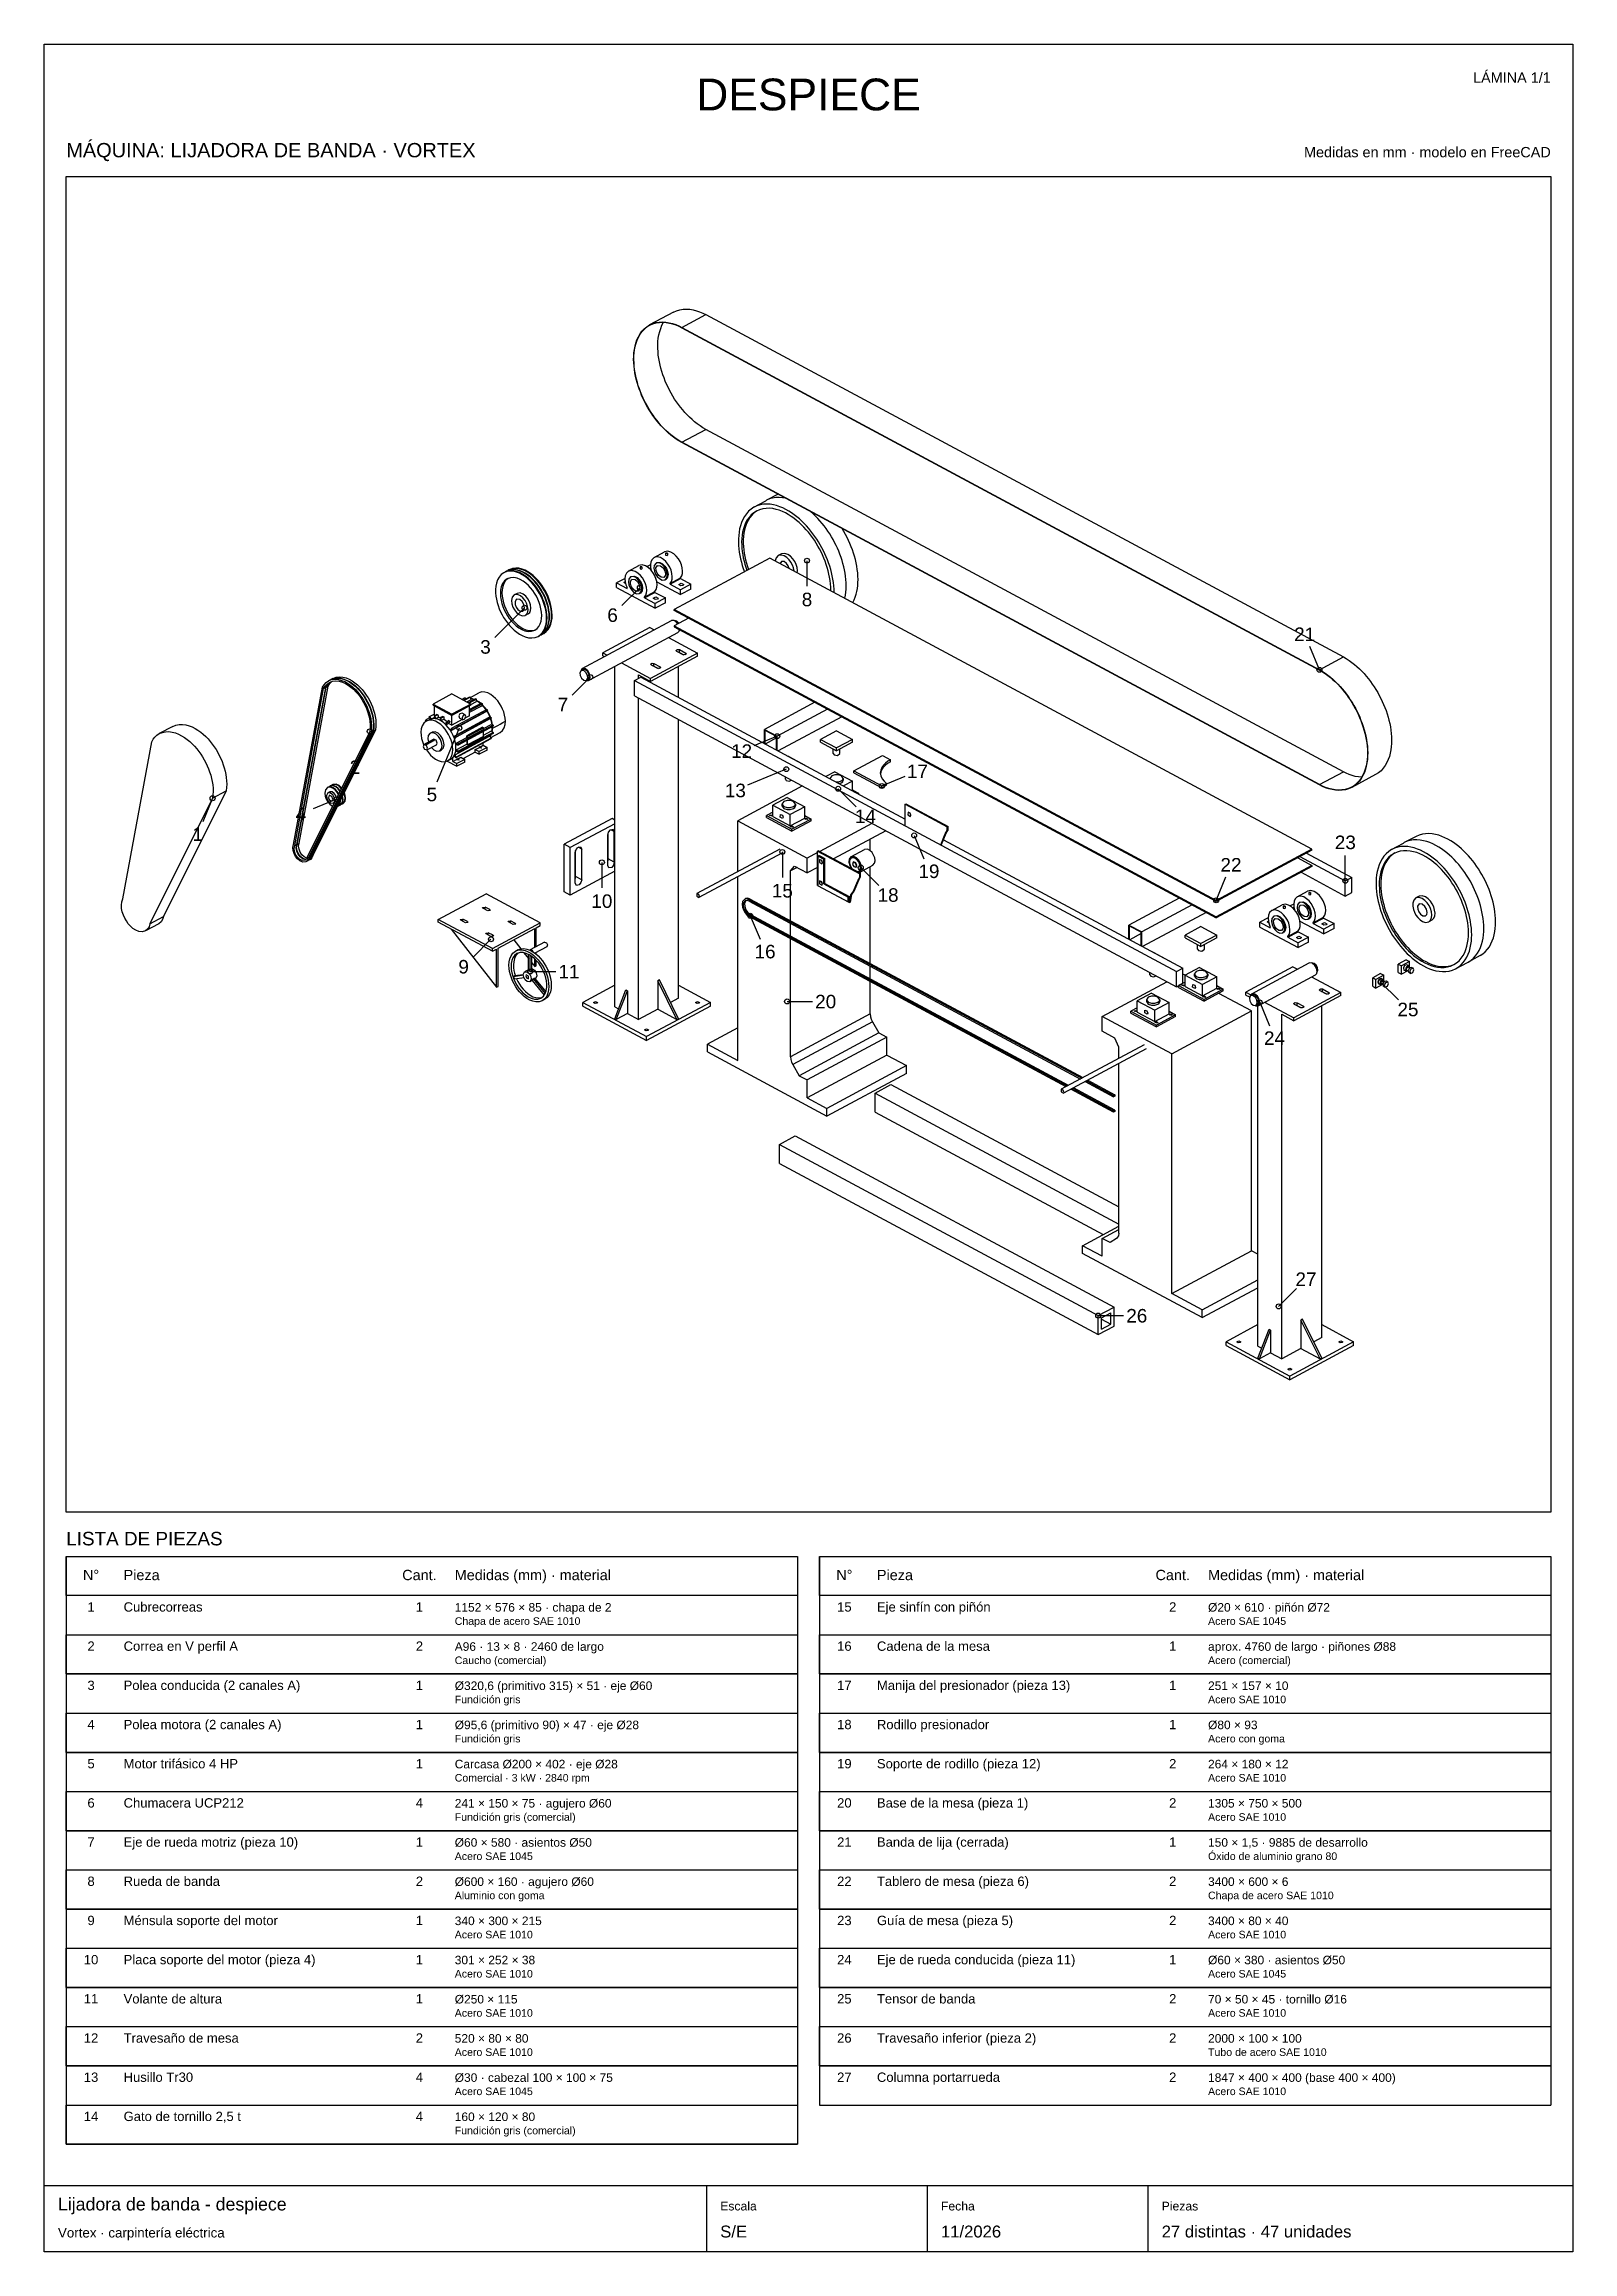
# Model space of a CAD drawing. Header units: millimetres. Extents: x 10 to 287, y 10 to 410.
import ezdxf
from ezdxf.enums import TextEntityAlignment as Align

# ---------------------------------------------------------------- set-up
doc = ezdxf.new("R2010")
doc.units = ezdxf.units.MM
doc.header["$MEASUREMENT"] = 0
for name, color, linetype in [('DIBUJO', 7, 'Continuous'), ('TABLA', 7, 'Continuous'), ('TEXTO', 7, 'Continuous')]:
    doc.layers.add(name, color=color, linetype=linetype)
doc.styles.get("Standard").update_dxf_attribs({"font": 'arial.ttf'})

msp = doc.modelspace()

# ---------------------------------------------------------------- texts
at = {"layer": 'TEXTO'}
for s, p in [('LÁMINA 1/1', (283, 403)), ('Medidas en mm · modelo en FreeCAD', (283, 389.5))]:
    msp.add_text(s, height=1.87, dxfattribs=at).set_placement(p, align=Align.RIGHT)
for s, height, p in [('DESPIECE', 5.76, (148.5, 398)), ('8', 2.45, (148.226, 308.161)), ('6', 2.45, (112.997, 305.322)), ('21', 2.45, (238.408, 301.855)), ('3', 2.45, (89.971, 299.562)), ('7', 2.45, (103.999, 289.123)), ('2', 2.45, (66.322, 277.769)), ('12', 2.45, (136.376, 280.684)), ('13', 2.45, (135.242, 273.56)), ('17', 2.45, (168.238, 277.018)), ('5', 2.45, (80.254, 272.831)), ('1', 2.45, (37.831, 265.65)), ('4', 2.45, (56.525, 269.263)), ('14', 2.45, (158.821, 268.879)), ('23', 2.45, (245.772, 264.151)), ('19', 2.45, (170.324, 258.911)), ('22', 2.45, (225.054, 260.085)), ('15', 2.45, (143.762, 255.388)), ('18', 2.45, (162.922, 254.607)), ('10', 2.45, (111.056, 253.501)), ('9', 2.45, (86.014, 241.618)), ('16', 2.45, (140.632, 244.361)), ('11', 2.45, (105.095, 240.727)), ('20', 2.45, (151.616, 235.307)), ('25', 2.45, (257.122, 233.87)), ('24', 2.45, (232.933, 228.676)), ('27', 2.45, (238.639, 184.999)), ('26', 2.45, (207.988, 178.383)), ('N°', 1.87, (18.5, 131.7)), ('Cant.', 1.87, (78, 131.7)), ('N°', 1.87, (155, 131.7)), ('Cant.', 1.87, (214.5, 131.7)), ('1', 1.69, (18.5, 126)), ('1', 1.69, (78, 126)), ('15', 1.69, (155, 126)), ('2', 1.69, (214.5, 126)), ('2', 1.69, (18.5, 118.9)), ('2', 1.69, (78, 118.9)), ('16', 1.69, (155, 118.9)), ('1', 1.69, (214.5, 118.9)), ('3', 1.69, (18.5, 111.8)), ('1', 1.69, (78, 111.8)), ('17', 1.69, (155, 111.8)), ('1', 1.69, (214.5, 111.8)), ('4', 1.69, (18.5, 104.7)), ('1', 1.69, (78, 104.7)), ('18', 1.69, (155, 104.7)), ('1', 1.69, (214.5, 104.7)), ('5', 1.69, (18.5, 97.6)), ('1', 1.69, (78, 97.6)), ('19', 1.69, (155, 97.6)), ('2', 1.69, (214.5, 97.6)), ('6', 1.69, (18.5, 90.5)), ('4', 1.69, (78, 90.5)), ('20', 1.69, (155, 90.5)), ('2', 1.69, (214.5, 90.5)), ('7', 1.69, (18.5, 83.4)), ('1', 1.69, (78, 83.4)), ('21', 1.69, (155, 83.4)), ('1', 1.69, (214.5, 83.4)), ('8', 1.69, (18.5, 76.3)), ('2', 1.69, (78, 76.3)), ('22', 1.69, (155, 76.3)), ('2', 1.69, (214.5, 76.3)), ('9', 1.69, (18.5, 69.2)), ('1', 1.69, (78, 69.2)), ('23', 1.69, (155, 69.2)), ('2', 1.69, (214.5, 69.2)), ('10', 1.69, (18.5, 62.1)), ('1', 1.69, (78, 62.1)), ('24', 1.69, (155, 62.1)), ('1', 1.69, (214.5, 62.1)), ('11', 1.69, (18.5, 55)), ('1', 1.69, (78, 55)), ('25', 1.69, (155, 55)), ('2', 1.69, (214.5, 55)), ('12', 1.69, (18.5, 47.9)), ('2', 1.69, (78, 47.9)), ('26', 1.69, (155, 47.9)), ('2', 1.69, (214.5, 47.9)), ('13', 1.69, (18.5, 40.8)), ('4', 1.69, (78, 40.8)), ('27', 1.69, (155, 40.8)), ('2', 1.69, (214.5, 40.8)), ('14', 1.69, (18.5, 33.7)), ('4', 1.69, (78, 33.7))]:
    msp.add_text(s, height=height, dxfattribs=at).set_placement(p, align=Align.CENTER)
for s, height, p in [('MÁQUINA: LIJADORA DE BANDA · VORTEX', 2.59, (14, 389.5)), ('LISTA DE PIEZAS', 2.45, (14, 138)), ('Pieza', 1.87, (24.4, 131.7)), ('Medidas (mm) · material', 1.87, (84.4, 131.7)), ('Pieza', 1.87, (160.9, 131.7)), ('Medidas (mm) · material', 1.87, (220.9, 131.7)), ('Cubrecorreas', 1.69, (24.4, 126)), ('Chapa de acero SAE 1010', 1.37, (84.4, 123.6)), ('1152 × 576 × 85 · chapa de 2', 1.55, (84.4, 126)), ('Eje sinfín con piñón', 1.69, (160.9, 126)), ('Acero SAE 1045', 1.37, (220.9, 123.6)), ('Ø20 × 610 · piñón Ø72', 1.55, (220.9, 126)), ('Correa en V perfil A', 1.69, (24.4, 118.9)), ('A96 · 13 × 8 · 2460 de largo', 1.55, (84.4, 118.9)), ('Cadena de la mesa', 1.69, (160.9, 118.9)), ('aprox. 4760 de largo · piñones Ø88', 1.55, (220.9, 118.9)), ('Caucho (comercial)', 1.37, (84.4, 116.5)), ('Acero (comercial)', 1.37, (220.9, 116.5)), ('Polea conducida (2 canales A)', 1.69, (24.4, 111.8)), ('Ø320,6 (primitivo 315) × 51 · eje Ø60', 1.55, (84.4, 111.8)), ('Manija del presionador (pieza 13)', 1.69, (160.9, 111.8)), ('251 × 157 × 10', 1.55, (220.9, 111.8)), ('Fundición gris', 1.37, (84.4, 109.4)), ('Acero SAE 1010', 1.37, (220.9, 109.4)), ('Polea motora (2 canales A)', 1.69, (24.4, 104.7)), ('Ø95,6 (primitivo 90) × 47 · eje Ø28', 1.55, (84.4, 104.7)), ('Rodillo presionador', 1.69, (160.9, 104.7)), ('Ø80 × 93', 1.55, (220.9, 104.7)), ('Fundición gris', 1.37, (84.4, 102.3)), ('Acero con goma', 1.37, (220.9, 102.3)), ('Motor trifásico 4 HP', 1.69, (24.4, 97.6)), ('Comercial · 3 kW · 2840 rpm', 1.37, (84.4, 95.2)), ('Carcasa Ø200 × 402 · eje Ø28', 1.55, (84.4, 97.6)), ('Soporte de rodillo (pieza 12)', 1.69, (160.9, 97.6)), ('Acero SAE 1010', 1.37, (220.9, 95.2)), ('264 × 180 × 12', 1.55, (220.9, 97.6)), ('Chumacera UCP212', 1.69, (24.4, 90.5)), ('241 × 150 × 75 · agujero Ø60', 1.55, (84.4, 90.5)), ('Base de la mesa (pieza 1)', 1.69, (160.9, 90.5)), ('1305 × 750 × 500', 1.55, (220.9, 90.5)), ('Fundición gris (comercial)', 1.37, (84.4, 88.1)), ('Acero SAE 1010', 1.37, (220.9, 88.1)), ('Eje de rueda motriz (pieza 10)', 1.69, (24.4, 83.4)), ('Ø60 × 580 · asientos Ø50', 1.55, (84.4, 83.4)), ('Banda de lija (cerrada)', 1.69, (160.9, 83.4)), ('150 × 1,5 · 9885 de desarrollo', 1.55, (220.9, 83.4)), ('Acero SAE 1045', 1.37, (84.4, 81)), ('Óxido de aluminio grano 80', 1.37, (220.9, 81)), ('Rueda de banda', 1.69, (24.4, 76.3)), ('Ø600 × 160 · agujero Ø60', 1.55, (84.4, 76.3)), ('Tablero de mesa (pieza 6)', 1.69, (160.9, 76.3)), ('3400 × 600 × 6', 1.55, (220.9, 76.3)), ('Aluminio con goma', 1.37, (84.4, 73.9)), ('Chapa de acero SAE 1010', 1.37, (220.9, 73.9)), ('Ménsula soporte del motor', 1.69, (24.4, 69.2)), ('Acero SAE 1010', 1.37, (84.4, 66.8)), ('340 × 300 × 215', 1.55, (84.4, 69.2)), ('Guía de mesa (pieza 5)', 1.69, (160.9, 69.2)), ('Acero SAE 1010', 1.37, (220.9, 66.8)), ('3400 × 80 × 40', 1.55, (220.9, 69.2)), ('Placa soporte del motor (pieza 4)', 1.69, (24.4, 62.1)), ('Acero SAE 1010', 1.37, (84.4, 59.7)), ('301 × 252 × 38', 1.55, (84.4, 62.1)), ('Eje de rueda conducida (pieza 11)', 1.69, (160.9, 62.1)), ('Acero SAE 1045', 1.37, (220.9, 59.7)), ('Ø60 × 380 · asientos Ø50', 1.55, (220.9, 62.1)), ('Volante de altura', 1.69, (24.4, 55)), ('Ø250 × 115', 1.55, (84.4, 55)), ('Tensor de banda', 1.69, (160.9, 55)), ('70 × 50 × 45 · tornillo Ø16', 1.55, (220.9, 55)), ('Acero SAE 1010', 1.37, (84.4, 52.6)), ('Acero SAE 1010', 1.37, (220.9, 52.6)), ('Travesaño de mesa', 1.69, (24.4, 47.9)), ('520 × 80 × 80', 1.55, (84.4, 47.9)), ('Travesaño inferior (pieza 2)', 1.69, (160.9, 47.9)), ('2000 × 100 × 100', 1.55, (220.9, 47.9)), ('Acero SAE 1010', 1.37, (84.4, 45.5)), ('Tubo de acero SAE 1010', 1.37, (220.9, 45.5)), ('Husillo Tr30', 1.69, (24.4, 40.8)), ('Ø30 · cabezal 100 × 100 × 75', 1.55, (84.4, 40.8)), ('Columna portarrueda', 1.69, (160.9, 40.8)), ('1847 × 400 × 400 (base 400 × 400)', 1.55, (220.9, 40.8)), ('Acero SAE 1045', 1.37, (84.4, 38.4)), ('Acero SAE 1010', 1.37, (220.9, 38.4)), ('Gato de tornillo 2,5 t', 1.69, (24.4, 33.7)), ('Fundición gris (comercial)', 1.37, (84.4, 31.3)), ('160 × 120 × 80', 1.55, (84.4, 33.7)), ('Lijadora de banda - despiece', 2.3, (12.5, 17.5)), ('Escala', 1.58, (132.5, 17.5)), ('Fecha', 1.58, (172.5, 17.5)), ('Piezas', 1.58, (212.5, 17.5)), ('Vortex · carpintería eléctrica', 1.73, (12.5, 12.6)), ('S/E', 2.16, (132.5, 12.6)), ('11/2026', 2.16, (172.5, 12.6)), ('27 distintas · 47 unidades', 2.16, (212.5, 12.6))]:
    msp.add_text(s, height=height, dxfattribs=at).set_placement(p)

# ---------------------------------------------------------------- linework, layer by layer
at = {"layer": 'DIBUJO'}
for p, q in [((10, 410), (287, 410)), ((10, 10), (10, 410)), ((287, 410), (287, 10)), ((14, 386), (283, 386)), ((14, 144), (14, 386)), ((283, 386), (283, 144)), ((124.041, 361.457), (119.711, 359.129)), ((124.041, 361.457), (124.601, 361.706)), ((124.601, 361.706), (125.185, 361.878)), ((125.185, 361.878), (125.789, 361.976)), ((125.557, 358.667), (129.886, 360.995)), ((125.789, 361.976), (126.398, 362)), ((126.398, 362), (127.007, 361.955)), ((127.007, 361.955), (127.611, 361.857)), ((127.611, 361.857), (128.199, 361.702)), ((128.199, 361.702), (128.779, 361.506)), ((128.779, 361.506), (129.339, 361.265)), ((129.339, 361.265), (129.886, 360.995)), ((129.886, 360.995), (245.42, 298.966)), ((117.22, 355.845), (117.42, 356.416)), ((117.261, 355.808), (117.461, 356.376)), ((117.42, 356.416), (117.669, 356.968)), ((117.461, 356.376), (117.71, 356.923)), ((117.669, 356.968), (117.971, 357.491)), ((117.71, 356.923), (118.008, 357.446)), ((117.971, 357.491), (118.327, 357.977)), ((118.008, 357.446), (118.359, 357.932)), ((118.327, 357.977), (118.735, 358.422)), ((118.359, 357.932), (118.768, 358.369)), ((118.735, 358.422), (119.201, 358.81)), ((118.768, 358.369), (119.229, 358.757)), ((119.201, 358.81), (119.711, 359.129)), ((119.229, 358.757), (119.74, 359.076)), ((119.711, 359.129), (120.267, 359.382)), ((119.74, 359.076), (120.291, 359.325)), ((120.267, 359.382), (120.851, 359.553)), ((120.291, 359.325), (120.876, 359.496)), ((120.851, 359.553), (121.456, 359.651)), ((120.876, 359.496), (121.476, 359.594)), ((121.198, 355.501), (121.227, 356.114)), ((121.227, 356.114), (121.288, 356.723)), ((121.288, 356.723), (121.39, 357.327)), ((121.39, 357.327), (121.533, 357.924)), ((121.456, 359.651), (122.064, 359.672)), ((121.476, 359.594), (122.085, 359.615)), ((121.533, 357.924), (121.721, 358.508)), ((121.721, 358.508), (121.954, 359.071)), ((121.954, 359.071), (122.244, 359.611)), ((122.064, 359.672), (122.673, 359.631)), ((122.085, 359.615), (122.689, 359.574)), ((122.673, 359.631), (123.277, 359.529)), ((122.689, 359.574), (123.29, 359.476)), ((123.277, 359.529), (123.87, 359.378)), ((123.29, 359.476), (123.878, 359.321)), ((123.87, 359.378), (124.446, 359.178)), ((123.878, 359.321), (124.45, 359.125)), ((124.446, 359.178), (125.009, 358.941)), ((124.45, 359.125), (125.009, 358.888)), ((125.009, 358.941), (125.557, 358.667)), ((125.009, 358.888), (125.557, 358.614)), ((125.557, 358.667), (241.087, 296.638)), ((125.557, 358.614), (241.087, 296.589)), ((116.819, 352.863), (116.828, 353.467)), ((116.836, 352.258), (116.819, 352.863)), ((116.828, 353.467), (116.873, 354.072)), ((116.881, 351.658), (116.836, 352.258)), ((116.86, 352.842), (116.873, 353.443)), ((116.881, 352.242), (116.86, 352.842)), ((116.873, 354.072), (116.95, 354.668)), ((116.873, 353.443), (116.918, 354.043)), ((116.922, 351.641), (116.881, 352.242)), ((116.918, 354.043), (116.991, 354.636)), ((116.95, 354.668), (117.065, 355.26)), ((116.991, 354.636), (117.105, 355.228)), ((117.065, 355.26), (117.22, 355.845)), ((117.105, 355.228), (117.261, 355.808)), ((121.198, 354.889), (121.198, 355.501)), ((121.231, 354.28), (121.198, 354.889)), ((121.288, 353.672), (121.231, 354.28)), ((121.37, 353.063), (121.288, 353.672)), ((121.476, 352.458), (121.37, 353.063)), ((121.607, 351.862), (121.476, 352.458)), ((116.95, 351.057), (116.881, 351.658)), ((116.991, 351.045), (116.922, 351.641)), ((117.044, 350.461), (116.95, 351.057)), ((117.085, 350.449), (116.991, 351.045)), ((117.159, 349.869), (117.044, 350.461)), ((117.199, 349.861), (117.085, 350.449)), ((117.293, 349.281), (117.159, 349.869)), ((117.338, 349.272), (117.199, 349.861)), ((117.453, 348.696), (117.293, 349.281)), ((117.493, 348.692), (117.338, 349.272)), ((117.628, 348.116), (117.453, 348.696)), ((117.665, 348.116), (117.493, 348.692)), ((117.82, 347.545), (117.628, 348.116)), ((117.861, 347.549), (117.665, 348.116)), ((121.754, 351.266), (121.607, 351.862)), ((121.925, 350.677), (121.754, 351.266)), ((122.113, 350.097), (121.925, 350.677)), ((122.322, 349.522), (122.113, 350.097)), ((122.546, 348.95), (122.322, 349.522)), ((122.791, 348.39), (122.546, 348.95)), ((123.049, 347.835), (122.791, 348.39)), ((118.033, 346.981), (117.82, 347.545)), ((118.069, 346.985), (117.861, 347.549)), ((118.261, 346.421), (118.033, 346.981)), ((118.298, 346.429), (118.069, 346.985)), ((118.506, 345.87), (118.261, 346.421)), ((118.543, 345.878), (118.298, 346.429)), ((118.768, 345.323), (118.506, 345.87)), ((118.801, 345.339), (118.543, 345.878)), ((119.046, 344.787), (118.768, 345.323)), ((119.078, 344.804), (118.801, 345.339)), ((119.336, 344.256), (119.046, 344.787)), ((119.368, 344.277), (119.078, 344.804)), ((119.646, 343.738), (119.336, 344.256)), ((119.675, 343.762), (119.368, 344.277)), ((123.326, 347.287), (123.049, 347.835)), ((123.616, 346.748), (123.326, 347.287)), ((123.927, 346.221), (123.616, 346.748)), ((124.249, 345.702), (123.927, 346.221)), ((124.588, 345.192), (124.249, 345.702)), ((124.944, 344.693), (124.588, 345.192)), ((125.311, 344.203), (124.944, 344.693)), ((125.7, 343.73), (125.311, 344.203)), ((119.969, 343.227), (119.646, 343.738)), ((119.997, 343.252), (119.675, 343.762)), ((120.308, 342.729), (119.969, 343.227)), ((120.332, 342.753), (119.997, 343.252)), ((120.659, 342.239), (120.308, 342.729)), ((120.684, 342.267), (120.332, 342.753)), ((121.027, 341.757), (120.659, 342.239)), ((121.051, 341.789), (120.684, 342.267)), ((121.411, 341.291), (121.027, 341.757)), ((121.431, 341.324), (121.051, 341.789)), ((121.811, 340.838), (121.411, 341.291)), ((121.827, 340.874), (121.431, 341.324)), ((122.223, 340.396), (121.811, 340.838)), ((122.24, 340.433), (121.827, 340.874)), ((122.652, 339.972), (122.223, 340.396)), ((122.665, 340.012), (122.24, 340.433)), ((123.106, 339.604), (122.665, 340.012)), ((125.557, 337.872), (129.886, 340.196)), ((126.1, 343.268), (125.7, 343.73)), ((126.516, 342.819), (126.1, 343.268)), ((126.949, 342.386), (126.516, 342.819)), ((127.399, 341.969), (126.949, 342.386)), ((127.864, 341.569), (127.399, 341.969)), ((128.342, 341.189), (127.864, 341.569)), ((128.841, 340.833), (128.342, 341.189)), ((129.355, 340.503), (128.841, 340.833)), ((129.886, 340.196), (129.355, 340.503)), ((245.42, 278.167), (129.886, 340.196)), ((123.094, 339.559), (122.652, 339.972)), ((123.555, 339.171), (123.094, 339.559)), ((123.563, 339.216), (123.106, 339.604)), ((124.033, 338.795), (123.555, 339.171)), ((124.037, 338.844), (123.563, 339.216)), ((124.523, 338.448), (124.033, 338.795)), ((124.527, 338.493), (124.037, 338.844)), ((125.03, 338.117), (124.523, 338.448)), ((125.034, 338.17), (124.527, 338.493)), ((125.557, 337.819), (125.03, 338.117)), ((125.557, 337.872), (125.034, 338.17)), ((241.087, 275.843), (125.557, 337.872)), ((241.087, 275.79), (125.557, 337.819)), ((143.01, 328.449), (140.886, 327.354)), ((136.896, 324.409), (136.606, 323.878)), ((137.243, 324.907), (136.896, 324.409)), ((137.647, 325.357), (137.243, 324.907)), ((137.725, 324.266), (137.39, 323.784)), ((137.876, 324.238), (137.553, 323.719)), ((138.105, 325.757), (137.647, 325.357)), ((138.121, 324.707), (137.725, 324.266)), ((138.264, 324.711), (137.876, 324.238)), ((138.615, 326.088), (138.105, 325.757)), ((138.566, 325.087), (138.121, 324.707)), ((138.709, 325.128), (138.264, 324.711)), ((139.064, 325.402), (138.566, 325.087)), ((138.615, 326.088), (140.76, 327.285)), ((139.158, 326.345), (138.615, 326.088)), ((139.207, 325.475), (138.709, 325.128)), ((139.62, 325.647), (139.064, 325.402)), ((139.734, 326.525), (139.158, 326.345)), ((140.204, 325.81), (139.62, 325.647)), ((140.331, 326.631), (139.734, 326.525)), ((140.805, 325.892), (140.204, 325.81)), ((140.935, 326.66), (140.331, 326.631)), ((140.886, 327.354), (140.76, 327.285)), ((141.413, 325.9), (140.805, 325.892)), ((141.434, 327.591), (140.886, 327.354)), ((141.536, 326.627), (140.935, 326.66)), ((142.018, 325.839), (141.413, 325.9)), ((142.005, 327.75), (141.434, 327.591)), ((142.136, 326.533), (141.536, 326.627)), ((142.59, 327.84), (142.005, 327.75)), ((142.614, 325.712), (142.018, 325.839)), ((142.72, 326.39), (142.136, 326.533)), ((143.186, 327.861), (142.59, 327.84)), ((143.194, 325.541), (142.614, 325.712)), ((143.296, 326.198), (142.72, 326.39)), ((143.778, 327.82), (143.186, 327.861)), ((143.762, 325.32), (143.194, 325.541)), ((143.852, 325.969), (143.296, 326.198)), ((144.309, 325.059), (143.762, 325.32)), ((144.362, 327.722), (143.778, 327.82)), ((144.395, 325.704), (143.852, 325.969)), ((144.844, 324.764), (144.309, 325.059)), ((144.922, 325.41), (144.395, 325.704)), ((145.359, 324.442), (144.844, 324.764)), ((145.432, 325.083), (144.922, 325.41)), ((145.853, 324.091), (145.359, 324.442)), ((145.927, 324.736), (145.432, 325.083)), ((146.335, 323.715), (145.853, 324.091)), ((146.405, 324.364), (145.927, 324.736)), ((146.866, 323.976), (146.405, 324.364)), ((149.354, 324.883), (148.917, 325.275)), ((149.778, 324.474), (149.354, 324.883)), ((150.191, 324.05), (149.778, 324.474)), ((150.583, 323.613), (150.191, 324.05)), ((135.813, 320.349), (135.809, 319.744)), ((135.85, 320.958), (135.813, 320.349)), ((135.919, 321.558), (135.85, 320.958)), ((136.025, 322.158), (135.919, 321.558)), ((136.173, 322.747), (136.025, 322.158)), ((136.365, 323.319), (136.173, 322.747)), ((136.606, 323.878), (136.365, 323.319)), ((136.414, 320.427), (136.389, 319.838)), ((136.471, 321.011), (136.414, 320.427)), ((136.565, 321.591), (136.471, 321.011)), ((136.699, 322.167), (136.565, 321.591)), ((136.72, 320.802), (136.679, 320.194)), ((136.679, 320.194), (136.679, 319.585)), ((136.879, 322.726), (136.699, 322.167)), ((136.793, 321.411), (136.72, 320.802)), ((136.912, 322.011), (136.793, 321.411)), ((137.108, 323.27), (136.879, 322.726)), ((137.071, 322.6), (136.912, 322.011)), ((137.284, 323.171), (137.071, 322.6)), ((137.39, 323.784), (137.108, 323.27)), ((137.553, 323.719), (137.284, 323.171)), ((146.797, 323.323), (146.335, 323.715)), ((147.242, 322.906), (146.797, 323.323)), ((147.311, 323.568), (146.866, 323.976)), ((147.667, 322.473), (147.242, 322.906)), ((147.744, 323.143), (147.311, 323.568)), ((148.079, 322.028), (147.667, 322.473)), ((148.157, 322.706), (147.744, 323.143)), ((148.471, 321.562), (148.079, 322.028)), ((148.557, 322.252), (148.157, 322.706)), ((148.851, 321.088), (148.471, 321.562)), ((148.941, 321.783), (148.557, 322.252)), ((149.211, 320.598), (148.851, 321.088)), ((149.309, 321.305), (148.941, 321.783)), ((149.558, 320.1), (149.211, 320.598)), ((149.664, 320.815), (149.309, 321.305)), ((149.889, 319.585), (149.558, 320.1)), ((150.003, 320.316), (149.664, 320.815)), ((150.326, 319.806), (150.003, 320.316)), ((150.963, 323.163), (150.583, 323.613)), ((151.331, 322.702), (150.963, 323.163)), ((151.682, 322.228), (151.331, 322.702)), ((152.021, 321.746), (151.682, 322.228)), ((152.344, 321.252), (152.021, 321.746)), ((152.654, 320.749), (152.344, 321.252)), ((152.948, 320.239), (152.654, 320.749)), ((153.226, 319.72), (152.948, 320.239)), ((154.917, 321.701), (154.602, 322.224)), ((155.215, 321.166), (154.917, 321.701)), ((155.497, 320.627), (155.215, 321.166)), ((155.762, 320.075), (155.497, 320.627)), ((156.016, 319.516), (155.762, 320.075)), ((119.94, 316.187), (119.871, 315.68)), ((120.144, 316.656), (119.94, 316.187)), ((120.52, 317), (120.144, 316.656)), ((120.52, 317), (122.399, 318.008)), ((121.108, 317.118), (120.52, 317)), ((120.888, 315.983), (121.027, 316.056)), ((121.435, 316.023), (120.888, 315.983)), ((120.961, 316.015), (121.027, 316.056)), ((121.027, 316.056), (121.574, 316.101)), ((121.697, 316.967), (121.108, 317.118)), ((121.933, 315.766), (121.435, 316.023)), ((121.574, 316.101), (122.072, 315.84)), ((122.215, 316.648), (121.697, 316.967)), ((122.661, 316.24), (122.215, 316.648)), ((122.987, 318.127), (122.399, 318.008)), ((122.942, 317.804), (122.616, 317.804)), ((122.616, 317.804), (122.893, 317.743)), ((122.616, 317.804), (122.616, 317.396)), ((122.616, 317.396), (122.893, 317.335)), ((123.04, 315.762), (122.661, 316.24)), ((122.893, 317.743), (122.942, 317.804)), ((122.893, 317.335), (122.942, 317.396)), ((122.942, 317.804), (122.942, 317.396)), ((123.571, 317.972), (122.987, 318.127)), ((124.094, 317.657), (123.571, 317.972)), ((124.539, 317.245), (124.094, 317.657)), ((141.503, 316.897), (124.176, 307.593)), ((124.919, 316.771), (124.539, 317.245)), ((125.23, 316.248), (124.919, 316.771)), ((125.467, 315.688), (125.23, 316.248)), ((135.809, 319.744), (135.838, 319.14)), ((135.838, 319.14), (135.887, 318.535)), ((135.887, 318.535), (135.964, 317.931)), ((135.964, 317.931), (136.066, 317.335)), ((136.066, 317.335), (136.189, 316.738)), ((136.189, 316.738), (136.332, 316.15)), ((136.332, 316.15), (136.499, 315.566)), ((136.389, 319.838), (136.393, 319.25)), ((136.393, 319.25), (136.43, 318.662)), ((136.43, 318.662), (136.487, 318.078)), ((136.487, 318.078), (136.573, 317.494)), ((136.573, 317.494), (136.683, 316.918)), ((136.679, 319.585), (136.704, 318.972)), ((136.683, 316.918), (136.814, 316.342)), ((136.704, 318.972), (136.761, 318.364)), ((136.761, 318.364), (136.847, 317.759)), ((136.814, 316.342), (136.965, 315.774)), ((136.847, 317.759), (136.953, 317.159)), ((136.953, 317.159), (137.088, 316.563)), ((137.088, 316.563), (137.243, 315.97)), ((239.706, 264.173), (141.503, 316.897)), ((142.634, 316.926), (142.467, 316.379)), ((143.027, 317.33), (142.634, 316.926)), ((143.603, 317.641), (143.027, 317.33)), ((143.574, 317.433), (143.027, 317.33)), ((143.607, 316.248), (143.353, 315.905)), ((144.113, 317.273), (143.574, 317.433)), ((144.187, 317.739), (143.603, 317.641)), ((144.113, 316.24), (143.607, 316.248)), ((144.583, 316.967), (144.113, 317.273)), ((144.534, 315.929), (144.113, 316.24)), ((144.754, 317.551), (144.187, 317.739)), ((144.987, 316.571), (144.583, 316.967)), ((145.249, 317.204), (144.754, 317.551)), ((145.322, 316.117), (144.987, 316.571)), ((145.661, 316.767), (145.249, 317.204)), ((145.592, 315.619), (145.322, 316.117)), ((145.996, 316.268), (145.661, 316.767)), ((146.258, 315.725), (145.996, 316.268)), ((148.226, 316.411), (148.226, 311.811)), ((150.199, 319.066), (149.889, 319.585)), ((150.493, 318.535), (150.199, 319.066)), ((150.636, 319.287), (150.326, 319.806)), ((150.771, 317.992), (150.493, 318.535)), ((150.926, 318.756), (150.636, 319.287)), ((151.032, 317.445), (150.771, 317.992)), ((151.204, 318.221), (150.926, 318.756)), ((151.278, 316.885), (151.032, 317.445)), ((151.465, 317.674), (151.204, 318.221)), ((151.502, 316.322), (151.278, 316.885)), ((151.711, 317.122), (151.465, 317.674)), ((151.711, 315.75), (151.502, 316.322)), ((151.939, 316.563), (151.711, 317.122)), ((152.152, 315.995), (151.939, 316.563)), ((153.491, 319.193), (153.226, 319.72)), ((153.741, 318.662), (153.491, 319.193)), ((153.973, 318.119), (153.741, 318.662)), ((154.19, 317.571), (153.973, 318.119)), ((154.394, 317.016), (154.19, 317.571)), ((154.578, 316.456), (154.394, 317.016)), ((154.745, 315.893), (154.578, 316.456)), ((156.249, 318.952), (156.016, 319.516)), ((156.461, 318.38), (156.249, 318.952)), ((156.661, 317.8), (156.461, 318.38)), ((156.837, 317.216), (156.661, 317.8)), ((156.996, 316.628), (156.837, 317.216)), ((157.135, 316.032), (156.996, 316.628)), ((157.249, 315.431), (157.135, 316.032)), ((91.952, 312.364), (91.834, 311.779)), ((92.152, 312.923), (91.952, 312.364)), ((92.438, 313.446), (92.152, 312.923)), ((92.826, 313.895), (92.438, 313.446)), ((93.312, 314.238), (92.826, 313.895)), ((93.063, 312.265), (92.83, 311.702)), ((93.423, 312.764), (93.063, 312.265)), ((93.292, 312.302), (93.088, 311.743)), ((93.611, 312.805), (93.292, 312.302)), ((93.856, 314.451), (93.312, 314.238)), ((93.414, 314.291), (93.312, 314.238)), ((93.414, 314.291), (93.361, 314.267)), ((93.958, 314.504), (93.414, 314.291)), ((93.905, 313.131), (93.423, 312.764)), ((93.786, 314.496), (93.606, 314.385)), ((94.052, 313.205), (93.611, 312.805)), ((94.334, 314.704), (93.786, 314.496)), ((93.847, 314.524), (93.786, 314.496)), ((93.847, 314.524), (93.819, 314.512)), ((94.391, 314.737), (93.847, 314.524)), ((94.436, 314.528), (93.856, 314.451)), ((94.481, 313.332), (93.905, 313.131)), ((94.538, 314.581), (93.958, 314.504)), ((94.223, 314.729), (94.039, 314.618)), ((94.766, 314.937), (94.223, 314.729)), ((94.321, 314.782), (94.223, 314.729)), ((94.321, 314.782), (94.272, 314.753)), ((94.869, 314.994), (94.321, 314.782)), ((94.914, 314.782), (94.334, 314.704)), ((94.971, 314.814), (94.391, 314.737)), ((95.02, 314.488), (94.436, 314.528)), ((95.093, 313.356), (94.481, 313.332)), ((95.118, 314.541), (94.538, 314.581)), ((95.347, 315.014), (94.766, 314.937)), ((95.445, 315.068), (94.869, 314.994)), ((95.494, 314.741), (94.914, 314.782)), ((95.551, 314.773), (94.971, 314.814)), ((95.588, 314.349), (95.02, 314.488)), ((95.69, 313.238), (95.093, 313.356)), ((95.686, 314.402), (95.118, 314.541)), ((95.927, 314.974), (95.347, 315.014)), ((96.029, 315.027), (95.445, 315.068)), ((96.061, 314.602), (95.494, 314.741)), ((96.123, 314.635), (95.551, 314.773)), ((96.131, 314.132), (95.588, 314.349)), ((96.233, 314.189), (95.686, 314.402)), ((96.257, 313.013), (95.69, 313.238)), ((96.494, 314.835), (95.927, 314.974)), ((96.596, 314.892), (96.029, 315.027)), ((96.609, 314.389), (96.061, 314.602)), ((96.666, 314.422), (96.123, 314.635)), ((96.645, 313.858), (96.131, 314.132)), ((96.748, 313.912), (96.233, 314.189)), ((96.788, 312.707), (96.257, 313.013)), ((97.042, 314.622), (96.494, 314.835)), ((97.14, 314.675), (96.596, 314.892)), ((97.123, 314.116), (96.609, 314.389)), ((97.136, 313.536), (96.645, 313.858)), ((97.181, 314.144), (96.666, 314.422)), ((97.238, 313.589), (96.748, 313.912)), ((97.283, 312.343), (96.788, 312.707)), ((97.556, 314.349), (97.042, 314.622)), ((97.609, 313.793), (97.123, 314.116)), ((97.593, 313.172), (97.136, 313.536)), ((97.658, 314.402), (97.14, 314.675)), ((97.671, 313.822), (97.181, 314.144)), ((97.695, 313.229), (97.238, 313.589)), ((97.736, 311.931), (97.283, 312.343)), ((98.046, 314.026), (97.556, 314.349)), ((98.026, 312.776), (97.593, 313.172)), ((98.071, 313.43), (97.609, 313.793)), ((98.144, 314.079), (97.658, 314.402)), ((98.128, 313.458), (97.671, 313.822)), ((98.128, 312.833), (97.695, 313.229)), ((98.43, 312.355), (98.026, 312.776)), ((98.504, 313.662), (98.046, 314.026)), ((98.5, 313.033), (98.071, 313.43)), ((98.561, 313.066), (98.128, 313.458)), ((98.528, 312.408), (98.128, 312.833)), ((98.606, 313.716), (98.144, 314.079)), ((98.806, 311.906), (98.43, 312.355)), ((98.904, 312.609), (98.5, 313.033)), ((98.937, 313.266), (98.504, 313.662)), ((98.908, 311.963), (98.528, 312.408)), ((98.966, 312.641), (98.561, 313.066)), ((99.035, 313.319), (98.606, 313.716)), ((99.284, 312.163), (98.904, 312.609)), ((99.337, 312.841), (98.937, 313.266)), ((99.341, 312.196), (98.966, 312.641)), ((99.439, 312.899), (99.035, 313.319)), ((99.635, 311.694), (99.284, 312.163)), ((99.717, 312.396), (99.337, 312.841)), ((99.693, 311.726), (99.341, 312.196)), ((99.819, 312.449), (99.439, 312.899)), ((100.068, 311.926), (99.717, 312.396)), ((100.166, 311.98), (99.819, 312.449)), ((115.251, 313.201), (113.736, 312.388)), ((113.736, 312.388), (115.631, 311.371)), ((113.736, 311.526), (113.736, 312.388)), ((115.051, 312.449), (115.284, 312.662)), ((115.378, 312.221), (115.051, 312.449)), ((115.304, 313.646), (115.247, 313.103)), ((115.247, 313.103), (115.3, 312.564)), ((115.3, 312.564), (115.431, 312.033)), ((115.508, 314.148), (115.304, 313.646)), ((115.431, 312.033), (115.631, 311.526)), ((115.9, 314.516), (115.508, 314.148)), ((115.933, 313.082), (115.868, 312.543)), ((115.868, 312.543), (115.966, 312.008)), ((115.9, 314.516), (117.779, 315.525)), ((116.489, 314.639), (115.9, 314.516)), ((116.268, 313.499), (115.933, 313.082)), ((115.966, 312.008), (116.178, 311.506)), ((116.227, 312.645), (116.501, 313.07)), ((116.252, 312.131), (116.227, 312.645)), ((116.436, 311.645), (116.252, 312.131)), ((116.268, 313.499), (116.407, 313.577)), ((116.815, 313.544), (116.268, 313.499)), ((116.338, 313.532), (116.407, 313.577)), ((116.407, 313.577), (116.954, 313.617)), ((117.073, 314.483), (116.489, 314.639)), ((116.501, 313.07), (117.077, 313.025)), ((117.31, 313.287), (116.815, 313.544)), ((116.954, 313.617), (117.449, 313.36)), ((117.596, 314.169), (117.073, 314.483)), ((117.077, 313.025), (117.53, 312.633)), ((117.71, 312.89), (117.31, 313.287)), ((117.449, 313.36), (117.845, 312.964)), ((117.53, 312.633), (117.828, 312.11)), ((118.041, 313.756), (117.596, 314.169)), ((118.012, 312.417), (117.71, 312.89)), ((118.368, 315.648), (117.779, 315.525)), ((117.828, 312.11), (117.947, 311.522)), ((117.845, 312.964), (118.151, 312.49)), ((118.319, 315.325), (117.992, 315.325)), ((117.992, 315.325), (118.274, 315.264)), ((117.992, 315.325), (117.992, 314.916)), ((117.992, 314.916), (118.274, 314.851)), ((118.212, 311.894), (118.012, 312.417)), ((118.421, 313.283), (118.041, 313.756)), ((118.151, 312.49), (118.351, 311.967)), ((118.274, 315.264), (118.319, 315.325)), ((118.274, 314.851), (118.319, 314.916)), ((118.319, 315.325), (118.319, 314.916)), ((118.952, 315.492), (118.368, 315.648)), ((118.731, 312.76), (118.421, 313.283)), ((118.968, 312.2), (118.731, 312.76)), ((119.47, 315.178), (118.952, 315.492)), ((119.127, 311.612), (118.968, 312.2)), ((119.871, 315.68), (119.238, 315.341)), ((119.92, 314.765), (119.47, 315.178)), ((119.687, 314.994), (119.903, 315.141)), ((119.871, 315.68), (119.899, 315.17)), ((119.899, 315.17), (120.006, 314.667)), ((120.296, 314.287), (119.92, 314.765)), ((119.997, 314.7), (119.973, 314.704)), ((120.606, 313.765), (120.296, 314.287)), ((120.557, 315.566), (120.492, 315.027)), ((120.492, 315.027), (120.59, 314.492)), ((120.888, 315.983), (120.557, 315.566)), ((120.59, 314.492), (120.798, 313.985)), ((120.847, 313.205), (120.606, 313.765)), ((120.798, 313.985), (121.1, 313.532)), ((121.006, 312.621), (120.847, 313.205)), ((120.851, 315.125), (121.121, 315.55)), ((120.871, 314.61), (120.851, 315.125)), ((121.055, 314.124), (120.871, 314.61)), ((121.063, 312.012), (121.006, 312.621)), ((121.01, 312.584), (125.32, 310.272)), ((121.031, 311.592), (121.063, 312.012)), ((121.358, 313.703), (121.055, 314.124)), ((121.1, 313.532), (121.496, 313.156)), ((121.121, 315.55), (121.697, 315.505)), ((121.778, 313.401), (121.358, 313.703)), ((121.496, 313.156), (121.978, 312.911)), ((121.697, 315.505), (122.15, 315.112)), ((122.281, 313.389), (121.778, 313.401)), ((122.33, 315.37), (121.933, 315.766)), ((121.978, 312.911), (122.513, 312.96)), ((122.072, 315.84), (122.469, 315.443)), ((122.15, 315.112), (122.448, 314.594)), ((122.505, 313.658), (122.281, 313.389)), ((122.632, 314.896), (122.33, 315.37)), ((122.448, 314.594), (122.567, 314.006)), ((122.469, 315.443), (122.771, 314.974)), ((122.567, 314.006), (122.505, 313.658)), ((122.513, 312.96), (122.828, 313.332)), ((122.513, 312.96), (122.652, 313.033)), ((122.652, 313.033), (122.579, 313.001)), ((122.836, 314.373), (122.632, 314.896)), ((122.967, 313.405), (122.652, 313.033)), ((122.771, 314.974), (122.975, 314.451)), ((122.828, 313.332), (122.914, 313.818)), ((122.914, 313.818), (122.836, 314.373)), ((123.053, 313.895), (122.967, 313.405)), ((122.975, 314.451), (123.053, 313.895)), ((123.351, 315.239), (123.04, 315.762)), ((123.592, 314.68), (123.351, 315.239)), ((123.428, 312.302), (125.303, 313.311)), ((123.428, 312.147), (125.303, 313.156)), ((123.428, 312.302), (123.653, 312.658)), ((123.428, 312.147), (123.428, 312.302)), ((123.428, 312.147), (125.32, 311.134)), ((123.751, 314.091), (123.592, 314.68)), ((123.653, 312.658), (123.776, 313.066)), ((123.808, 313.487), (123.751, 314.091)), ((123.776, 313.066), (123.808, 313.487)), ((124.985, 312.078), (125.434, 312.319)), ((125.324, 311.845), (124.985, 312.078)), ((125.303, 313.311), (125.532, 313.667)), ((125.303, 313.156), (125.303, 313.311)), ((125.303, 313.156), (127.199, 312.139)), ((127.199, 312.139), (125.32, 311.134)), ((125.434, 312.319), (125.883, 312.078)), ((125.626, 315.1), (125.467, 315.688)), ((125.532, 313.667), (125.65, 314.071)), ((125.687, 314.496), (125.626, 315.1)), ((125.65, 314.071), (125.687, 314.496)), ((125.883, 312.078), (125.753, 311.906)), ((127.199, 311.277), (127.199, 312.139)), ((136.499, 315.566), (136.679, 314.986)), ((136.679, 314.986), (136.883, 314.414)), ((136.965, 315.774), (137.137, 315.211)), ((137.137, 315.211), (137.324, 314.651)), ((137.243, 315.97), (137.418, 315.386)), ((137.418, 315.386), (137.614, 314.806)), ((144.836, 315.505), (144.534, 315.929)), ((145.016, 315.01), (144.836, 315.505)), ((145.788, 315.092), (145.592, 315.619)), ((145.902, 314.537), (145.788, 315.092)), ((146.429, 315.149), (146.258, 315.725)), ((146.494, 314.549), (146.429, 315.149)), ((146.474, 314.23), (146.494, 314.549)), ((151.894, 315.17), (151.711, 315.75)), ((152.062, 314.586), (151.894, 315.17)), ((152.205, 313.997), (152.062, 314.586)), ((152.344, 315.423), (152.152, 315.995)), ((152.327, 313.401), (152.205, 313.997)), ((152.425, 312.801), (152.327, 313.401)), ((152.519, 314.843), (152.344, 315.423)), ((152.499, 312.196), (152.425, 312.801)), ((152.544, 311.592), (152.499, 312.196)), ((152.675, 314.259), (152.519, 314.843)), ((152.809, 313.671), (152.675, 314.259)), ((152.924, 313.078), (152.809, 313.671)), ((153.014, 312.482), (152.924, 313.078)), ((153.083, 311.882), (153.014, 312.482)), ((154.892, 315.321), (154.745, 315.893)), ((155.019, 314.745), (154.892, 315.321)), ((155.129, 314.165), (155.019, 314.745)), ((155.215, 313.585), (155.129, 314.165)), ((155.281, 312.997), (155.215, 313.585)), ((155.321, 312.408), (155.281, 312.997)), ((155.334, 311.82), (155.321, 312.408)), ((157.343, 314.827), (157.249, 315.431)), ((157.413, 314.218), (157.343, 314.827)), ((157.458, 313.609), (157.413, 314.218)), ((157.421, 311.922), (157.458, 312.457)), ((157.47, 313.001), (157.458, 313.609)), ((157.458, 312.457), (157.47, 313.001)), ((91.834, 311.779), (91.785, 311.187)), ((91.785, 311.187), (91.789, 310.591)), ((91.789, 310.591), (91.846, 309.998)), ((91.846, 309.998), (91.944, 309.41)), ((91.944, 309.41), (92.083, 308.83)), ((92.083, 308.83), (92.254, 308.263)), ((92.254, 308.263), (92.463, 307.703)), ((92.708, 311.101), (92.667, 310.489)), ((92.667, 310.489), (92.7, 309.88)), ((92.7, 309.88), (92.794, 309.276)), ((92.83, 311.702), (92.708, 311.101)), ((92.794, 309.276), (92.937, 308.679)), ((92.937, 308.679), (93.124, 308.095)), ((92.981, 311.154), (92.957, 310.558)), ((92.957, 310.558), (92.998, 309.962)), ((93.088, 311.743), (92.981, 311.154)), ((92.998, 309.962), (93.092, 309.369)), ((93.092, 309.369), (93.235, 308.789)), ((93.124, 308.095), (93.357, 307.527)), ((93.235, 308.789), (93.423, 308.222)), ((93.423, 308.222), (93.651, 307.67)), ((94.787, 309.774), (94.677, 309.186)), ((94.677, 309.186), (94.742, 308.589)), ((94.742, 308.589), (94.93, 308.017)), ((95.171, 310.219), (94.787, 309.774)), ((94.93, 308.017), (95.212, 307.491)), ((95.694, 310.497), (95.171, 310.219)), ((95.751, 310.297), (95.171, 310.219)), ((95.596, 309.427), (95.326, 309.006)), ((95.326, 309.006), (95.351, 308.487)), ((95.351, 308.487), (95.534, 308.001)), ((95.534, 308.001), (95.837, 307.58)), ((96.176, 309.382), (95.596, 309.427)), ((96.274, 310.574), (95.694, 310.497)), ((96.302, 310.068), (95.751, 310.297)), ((96.625, 308.99), (96.176, 309.382)), ((96.821, 310.346), (96.274, 310.574)), ((96.76, 309.688), (96.302, 310.068)), ((96.923, 308.471), (96.625, 308.99)), ((97.131, 309.222), (96.76, 309.688)), ((97.279, 309.966), (96.821, 310.346)), ((97.042, 307.883), (96.923, 308.471)), ((97.413, 308.695), (97.131, 309.222)), ((97.65, 309.5), (97.279, 309.966)), ((97.605, 308.132), (97.413, 308.695)), ((97.679, 307.544), (97.605, 308.132)), ((97.936, 308.977), (97.65, 309.5)), ((98.153, 311.485), (97.736, 311.931)), ((98.124, 308.414), (97.936, 308.977)), ((98.198, 307.821), (98.124, 308.414)), ((98.533, 311.003), (98.153, 311.485)), ((98.876, 310.501), (98.533, 311.003)), ((99.157, 311.44), (98.806, 311.906)), ((99.186, 309.97), (98.876, 310.501)), ((99.26, 311.493), (98.908, 311.963)), ((99.48, 310.95), (99.157, 311.44)), ((99.456, 309.423), (99.186, 309.97)), ((99.582, 311.007), (99.26, 311.493)), ((99.688, 308.855), (99.456, 309.423)), ((99.778, 310.448), (99.48, 310.95)), ((99.88, 310.501), (99.582, 311.007)), ((99.958, 311.208), (99.635, 311.694)), ((99.876, 308.275), (99.688, 308.855)), ((100.015, 311.24), (99.693, 311.726)), ((100.048, 309.929), (99.778, 310.448)), ((100.023, 307.678), (99.876, 308.275)), ((100.15, 309.982), (99.88, 310.501)), ((100.256, 310.705), (99.958, 311.208)), ((100.313, 310.734), (100.015, 311.24)), ((100.289, 309.394), (100.048, 309.929)), ((100.391, 311.44), (100.068, 311.926)), ((100.391, 309.451), (100.15, 309.982)), ((100.493, 311.493), (100.166, 311.98)), ((100.526, 310.182), (100.256, 310.705)), ((100.501, 308.851), (100.289, 309.394)), ((100.583, 310.215), (100.313, 310.734)), ((100.689, 310.934), (100.391, 311.44)), ((100.603, 308.904), (100.391, 309.451)), ((100.787, 310.991), (100.493, 311.493)), ((100.681, 308.295), (100.501, 308.851)), ((100.767, 309.651), (100.526, 310.182)), ((100.824, 309.684), (100.583, 310.215)), ((100.783, 308.348), (100.603, 308.904)), ((100.832, 307.727), (100.681, 308.295)), ((100.959, 310.415), (100.689, 310.934)), ((100.979, 309.104), (100.767, 309.651)), ((100.93, 307.781), (100.783, 308.348)), ((101.061, 310.472), (100.787, 310.991)), ((101.036, 309.137), (100.824, 309.684)), ((101.2, 309.884), (100.959, 310.415)), ((101.159, 308.548), (100.979, 309.104)), ((101.216, 308.581), (101.036, 309.137)), ((101.302, 309.937), (101.061, 310.472)), ((101.306, 307.985), (101.159, 308.548)), ((101.412, 309.337), (101.2, 309.884)), ((101.363, 308.013), (101.216, 308.581)), ((101.514, 309.394), (101.302, 309.937)), ((101.473, 307.437), (101.363, 308.013)), ((101.592, 308.781), (101.412, 309.337)), ((101.694, 308.834), (101.514, 309.394)), ((101.739, 308.214), (101.592, 308.781)), ((101.841, 308.271), (101.694, 308.834)), ((101.849, 307.642), (101.739, 308.214)), ((101.951, 307.695), (101.841, 308.271)), ((113.736, 311.526), (120.7, 307.789)), ((117.947, 311.522), (114.694, 308.269)), ((115.631, 311.371), (115.631, 311.526)), ((116.178, 311.506), (116.48, 311.052)), ((116.738, 311.224), (116.436, 311.645)), ((116.48, 311.052), (116.873, 310.672)), ((117.154, 310.918), (116.738, 311.224)), ((116.873, 310.672), (117.359, 310.431)), ((117.661, 310.909), (117.154, 310.918)), ((117.359, 310.431), (117.89, 310.476)), ((117.886, 311.175), (117.661, 310.909)), ((117.947, 311.522), (117.886, 311.175)), ((117.89, 310.476), (118.208, 310.848)), ((117.89, 310.476), (118.029, 310.554)), ((118.029, 310.554), (117.959, 310.521)), ((118.347, 310.926), (118.029, 310.554)), ((118.208, 310.848), (118.294, 311.338)), ((118.294, 311.338), (118.212, 311.894)), ((118.433, 311.412), (118.347, 310.926)), ((118.351, 311.967), (118.433, 311.412)), ((118.805, 309.823), (120.684, 310.828)), ((118.805, 309.668), (120.684, 310.677)), ((118.805, 309.823), (119.033, 310.178)), ((118.805, 309.668), (118.805, 309.823)), ((118.805, 309.668), (120.7, 308.651)), ((119.033, 310.178), (119.152, 310.583)), ((119.189, 311.007), (119.127, 311.612)), ((119.152, 310.583), (119.189, 311.007)), ((120.365, 309.598), (120.814, 309.839)), ((120.7, 309.365), (120.365, 309.598)), ((120.684, 310.828), (120.912, 311.187)), ((120.684, 310.677), (120.684, 310.828)), ((120.684, 310.677), (122.575, 309.659)), ((122.575, 309.659), (120.7, 308.651)), ((121.133, 309.427), (120.7, 309.365)), ((122.575, 308.798), (120.7, 307.789)), ((120.7, 307.789), (120.7, 308.651)), ((120.814, 309.839), (121.264, 309.598)), ((120.912, 311.187), (121.031, 311.592)), ((121.264, 309.598), (121.133, 309.427)), ((122.575, 308.798), (122.575, 309.659)), ((127.199, 311.277), (125.32, 310.272)), ((125.32, 310.272), (125.32, 311.134)), ((125.753, 311.906), (125.324, 311.845)), ((152.56, 310.983), (152.544, 311.592)), ((152.56, 310.962), (152.56, 310.983)), ((153.124, 311.277), (153.083, 311.882)), ((153.136, 310.672), (153.124, 311.277)), ((153.136, 310.652), (153.136, 310.672)), ((155.109, 309.594), (155.211, 310.146)), ((155.211, 310.146), (155.281, 310.701)), ((155.281, 310.701), (155.321, 311.261)), ((155.321, 311.261), (155.334, 311.82)), ((156.534, 308.826), (156.775, 309.312)), ((156.775, 309.312), (156.972, 309.815)), ((156.972, 309.815), (157.135, 310.329)), ((157.135, 310.329), (157.262, 310.852)), ((157.262, 310.852), (157.356, 311.383)), ((157.356, 311.383), (157.421, 311.922)), ((97.042, 307.883), (91.668, 302.509)), ((92.463, 307.703), (92.7, 307.156)), ((92.7, 307.156), (92.969, 306.625)), ((92.969, 306.625), (93.263, 306.11)), ((93.263, 306.11), (93.586, 305.608)), ((93.357, 307.527), (93.627, 306.98)), ((93.586, 305.608), (93.937, 305.126)), ((93.627, 306.98), (93.937, 306.449)), ((93.651, 307.67), (93.917, 307.135)), ((93.917, 307.135), (94.215, 306.616)), ((93.937, 306.449), (94.28, 305.942)), ((93.937, 305.126), (94.317, 304.668)), ((94.215, 306.616), (94.55, 306.122)), ((94.28, 305.942), (94.66, 305.465)), ((94.317, 304.668), (94.726, 304.231)), ((94.55, 306.122), (94.922, 305.652)), ((94.66, 305.465), (95.077, 305.015)), ((94.726, 304.231), (95.159, 303.827)), ((94.922, 305.652), (95.326, 305.211)), ((95.077, 305.015), (95.53, 304.603)), ((95.212, 307.491), (95.583, 307.017)), ((95.326, 305.211), (95.763, 304.807)), ((95.53, 304.603), (96.025, 304.239)), ((95.583, 307.017), (96.045, 306.633)), ((95.763, 304.807), (96.237, 304.443)), ((95.837, 307.58), (96.253, 307.278)), ((96.025, 304.239), (96.556, 303.933)), ((96.045, 306.633), (96.596, 306.404)), ((96.237, 304.443), (96.752, 304.137)), ((96.253, 307.278), (96.756, 307.27)), ((96.596, 306.404), (97.181, 306.478)), ((96.752, 304.137), (97.299, 303.9)), ((96.756, 307.27), (96.98, 307.535)), ((96.98, 307.535), (97.042, 307.883)), ((97.181, 306.478), (97.479, 306.755)), ((97.703, 306.755), (97.181, 306.478)), ((97.479, 306.755), (97.634, 307.135)), ((97.634, 307.135), (97.679, 307.544)), ((97.703, 306.755), (97.997, 307.033)), ((97.997, 307.033), (98.153, 307.413)), ((98.153, 307.413), (98.198, 307.821)), ((98.908, 303.81), (99.325, 304.113)), ((99.325, 304.113), (99.648, 304.505)), ((99.648, 304.505), (99.885, 304.958)), ((99.885, 304.958), (100.04, 305.448)), ((100.113, 307.074), (100.023, 307.678)), ((100.04, 305.448), (100.121, 305.951)), ((100.15, 306.465), (100.113, 307.074)), ((100.121, 305.951), (100.15, 306.465)), ((100.599, 303.88), (100.804, 304.382)), ((100.701, 303.933), (100.906, 304.435)), ((100.791, 303.671), (101.073, 304.133)), ((100.804, 304.382), (100.938, 304.905)), ((100.942, 307.152), (100.832, 307.727)), ((100.849, 303.7), (101.134, 304.166)), ((100.906, 304.435), (101.041, 304.962)), ((101.041, 307.209), (100.93, 307.781)), ((100.938, 304.905), (101.012, 305.444)), ((101.012, 306.571), (100.942, 307.152)), ((101.036, 305.987), (101.012, 306.571)), ((101.012, 305.444), (101.036, 305.987)), ((101.114, 306.625), (101.041, 307.209)), ((101.041, 304.962), (101.114, 305.497)), ((101.073, 304.133), (101.277, 304.635)), ((101.139, 306.04), (101.114, 306.625)), ((101.114, 305.497), (101.139, 306.04)), ((101.134, 304.166), (101.339, 304.668)), ((101.224, 303.904), (101.51, 304.366)), ((101.277, 304.635), (101.416, 305.162)), ((101.416, 307.409), (101.306, 307.985)), ((101.326, 303.957), (101.608, 304.419)), ((101.339, 304.668), (101.473, 305.195)), ((101.49, 306.829), (101.416, 307.409)), ((101.416, 305.162), (101.49, 305.701)), ((101.547, 306.857), (101.473, 307.437)), ((101.473, 305.195), (101.547, 305.73)), ((101.514, 306.245), (101.49, 306.829)), ((101.49, 305.701), (101.514, 306.245)), ((101.51, 304.366), (101.714, 304.868)), ((101.572, 306.273), (101.547, 306.857)), ((101.547, 305.73), (101.572, 306.273)), ((101.608, 304.419), (101.813, 304.925)), ((101.714, 304.868), (101.849, 305.395)), ((101.813, 304.925), (101.947, 305.448)), ((101.923, 307.062), (101.849, 307.642)), ((101.849, 305.395), (101.923, 305.934)), ((101.947, 306.478), (101.923, 307.062)), ((101.923, 305.934), (101.947, 306.478)), ((101.947, 305.448), (102.025, 305.987)), ((102.021, 307.115), (101.951, 307.695)), ((102.045, 306.531), (102.021, 307.115)), ((102.025, 305.987), (102.045, 306.531)), ((107.502, 296.866), (123.678, 305.55)), ((119.744, 304.296), (111.224, 299.722)), ((119.744, 304.296), (120.541, 303.867)), ((124.123, 305.563), (123.678, 305.55)), ((124.511, 305.322), (124.123, 305.563)), ((124.629, 305.436), (124.139, 305.554)), ((124.176, 307.384), (124.176, 307.593)), ((222.375, 254.868), (124.176, 307.593)), ((222.375, 254.664), (124.176, 307.384)), ((126.741, 306.008), (124.176, 304.631)), ((124.176, 304.631), (124.176, 304.423)), ((124.176, 304.631), (222.375, 251.907)), ((124.176, 304.423), (222.375, 251.698)), ((124.809, 304.97), (124.511, 305.322)), ((124.989, 305.064), (124.629, 305.436)), ((95.159, 303.827), (95.624, 303.451)), ((95.624, 303.451), (96.114, 303.12)), ((96.114, 303.12), (96.637, 302.834)), ((96.556, 303.933), (97.123, 303.708)), ((96.637, 302.834), (97.189, 302.609)), ((97.123, 303.708), (97.724, 303.59)), ((97.189, 302.609), (97.769, 302.462)), ((97.299, 303.9), (97.879, 303.757)), ((97.724, 303.59), (98.332, 303.614)), ((97.769, 302.462), (98.361, 302.417)), ((97.879, 303.757), (98.475, 303.745)), ((98.332, 303.614), (98.908, 303.81)), ((98.361, 302.417), (98.949, 302.491)), ((98.475, 303.745), (99.051, 303.896)), ((98.949, 302.491), (99.505, 302.703)), ((99.505, 302.703), (99.95, 303.014)), ((99.607, 302.761), (99.505, 302.703)), ((99.554, 302.732), (99.607, 302.761)), ((99.607, 302.761), (100.052, 303.071)), ((99.787, 302.871), (99.983, 302.961)), ((99.95, 303.014), (100.318, 303.414)), ((99.983, 302.961), (100.424, 303.271)), ((100.04, 302.993), (99.983, 302.961)), ((100.011, 302.977), (100.04, 302.993)), ((100.04, 302.993), (100.485, 303.304)), ((100.052, 303.071), (100.416, 303.467)), ((100.224, 303.1), (100.416, 303.193)), ((100.318, 303.414), (100.599, 303.88)), ((100.416, 303.467), (100.701, 303.933)), ((100.416, 303.193), (100.861, 303.504)), ((100.514, 303.247), (100.416, 303.193)), ((100.424, 303.271), (100.791, 303.671)), ((100.465, 303.222), (100.514, 303.247)), ((100.485, 303.304), (100.849, 303.7)), ((100.514, 303.247), (100.959, 303.557)), ((100.861, 303.504), (101.224, 303.904)), ((100.959, 303.557), (101.326, 303.957)), ((108.662, 294.706), (124.834, 303.39)), ((123.134, 302.479), (128.412, 299.644)), ((124.49, 300.155), (124.764, 300.346)), ((124.597, 300.016), (124.49, 300.155)), ((124.597, 300.016), (125.753, 299.395)), ((124.764, 300.346), (125.115, 300.293)), ((124.834, 303.39), (125.042, 303.614)), ((125.042, 303.614), (125.119, 303.916)), ((125.099, 303.773), (125.185, 303.88)), ((125.115, 300.293), (126.271, 299.673)), ((125.115, 299.779), (125.115, 300.293)), ((241.087, 296.638), (239.326, 300.887)), ((107.31, 296.531), (107.074, 296.09)), ((107.074, 296.09), (107.151, 295.58)), ((107.502, 296.866), (107.237, 296.482)), ((107.31, 296.531), (107.596, 296.687)), ((107.788, 296.495), (107.31, 296.531)), ((108.078, 296.821), (107.502, 296.866)), ((108.078, 296.65), (107.596, 296.687)), ((108.168, 296.168), (107.788, 296.495)), ((108.532, 296.429), (108.078, 296.821)), ((108.454, 296.323), (108.078, 296.65)), ((108.413, 295.731), (108.168, 296.168)), ((108.703, 295.886), (108.454, 296.323)), ((108.83, 295.906), (108.532, 296.429)), ((111.224, 299.722), (112.02, 299.293)), ((111.224, 299.203), (111.224, 299.722)), ((111.224, 299.203), (111.542, 299.035)), ((113.392, 235.601), (113.392, 297.246)), ((114.614, 297.904), (119.891, 295.069)), ((119.867, 297.675), (120.144, 297.867)), ((119.977, 297.536), (119.867, 297.675)), ((128.412, 299.644), (119.891, 295.069)), ((128.412, 299.125), (119.891, 294.55)), ((119.977, 297.536), (121.133, 296.915)), ((120.144, 297.867), (120.496, 297.814)), ((120.32, 297.348), (120.394, 297.336)), ((120.369, 297.324), (120.394, 297.336)), ((120.394, 297.336), (120.496, 297.295)), ((120.496, 297.814), (121.652, 297.193)), ((120.496, 297.295), (120.496, 297.814)), ((120.496, 297.295), (120.581, 297.25)), ((120.581, 297.25), (120.545, 297.23)), ((120.581, 297.25), (121.304, 296.862)), ((121.484, 296.862), (121.133, 296.915)), ((121.758, 297.054), (121.484, 296.862)), ((121.652, 297.193), (121.758, 297.054)), ((121.652, 296.915), (121.652, 297.193)), ((124.944, 299.832), (125.115, 299.779)), ((124.944, 291.638), (124.944, 297.267)), ((125.115, 299.779), (125.928, 299.342)), ((126.104, 299.346), (125.753, 299.395)), ((126.382, 299.534), (126.104, 299.346)), ((126.271, 299.673), (126.382, 299.534)), ((126.271, 299.395), (126.271, 299.673)), ((128.412, 299.125), (128.412, 299.644)), ((241.087, 296.638), (245.42, 298.966)), ((241.087, 296.638), (241.609, 296.339)), ((241.087, 296.589), (241.609, 296.29)), ((241.609, 296.339), (242.12, 296.013)), ((241.609, 296.29), (242.112, 295.964)), ((242.12, 296.013), (242.61, 295.661)), ((245.42, 298.966), (245.943, 298.664)), ((245.943, 298.664), (246.45, 298.337)), ((246.45, 298.337), (246.944, 297.986)), ((246.944, 297.986), (247.418, 297.614)), ((247.418, 297.614), (247.879, 297.222)), ((247.879, 297.222), (248.321, 296.813)), ((248.321, 296.813), (248.749, 296.388)), ((248.749, 296.388), (249.166, 295.947)), ((55.199, 265.018), (60.435, 293.484)), ((55.407, 264.786), (60.643, 293.256)), ((55.783, 264.99), (61.019, 293.456)), ((55.84, 265.018), (61.08, 293.488)), ((56.216, 265.223), (61.452, 293.689)), ((60.435, 293.484), (60.721, 293.946)), ((60.643, 293.256), (60.917, 293.693)), ((60.643, 293.256), (61.019, 293.456)), ((60.721, 293.946), (61.089, 294.342)), ((60.917, 293.693), (61.264, 294.068)), ((61.019, 293.456), (61.248, 293.836)), ((61.08, 293.488), (61.301, 293.856)), ((61.08, 293.488), (61.452, 293.689)), ((61.089, 294.342), (61.53, 294.648)), ((61.248, 293.836), (61.534, 294.175)), ((61.264, 294.068), (61.685, 294.362)), ((61.301, 293.856), (61.579, 294.191)), ((61.452, 293.689), (61.738, 294.146)), ((61.53, 294.648), (62.097, 294.865)), ((61.906, 294.853), (61.53, 294.648)), ((61.534, 294.175), (61.877, 294.452)), ((61.579, 294.191), (61.91, 294.465)), ((61.685, 294.362), (62.249, 294.575)), ((61.738, 294.146), (62.114, 294.538)), ((61.906, 294.853), (62.473, 295.069)), ((61.934, 294.865), (61.963, 294.881)), ((61.963, 294.881), (62.53, 295.098)), ((62.338, 295.085), (61.963, 294.881)), ((62.097, 294.865), (62.702, 294.938)), ((62.249, 294.575), (62.849, 294.636)), ((62.338, 295.085), (62.906, 295.302)), ((62.473, 295.069), (63.078, 295.143)), ((62.53, 295.098), (63.135, 295.171)), ((62.702, 294.938), (63.307, 294.889)), ((62.849, 294.636), (63.45, 294.575)), ((62.906, 295.302), (63.511, 295.375)), ((63.078, 295.143), (63.682, 295.09)), ((63.135, 295.171), (63.74, 295.122)), ((63.307, 294.889), (63.895, 294.734)), ((63.45, 294.575), (64.034, 294.407)), ((63.511, 295.375), (64.115, 295.322)), ((63.682, 295.09), (64.271, 294.938)), ((63.74, 295.122), (64.328, 294.967)), ((63.895, 294.734), (64.458, 294.501)), ((64.034, 294.407), (64.585, 294.162)), ((64.115, 295.322), (64.703, 295.171)), ((64.271, 294.938), (64.834, 294.706)), ((64.328, 294.967), (64.891, 294.734)), ((64.458, 294.501), (64.989, 294.207)), ((64.585, 294.162), (65.104, 293.856)), ((64.703, 295.171), (65.267, 294.934)), ((64.834, 294.706), (65.365, 294.407)), ((64.891, 294.734), (65.422, 294.44)), ((64.989, 294.207), (65.492, 293.86)), ((65.104, 293.856), (65.594, 293.501)), ((65.267, 294.934), (65.798, 294.64)), ((65.365, 294.407), (65.868, 294.064)), ((65.422, 294.44), (65.925, 294.093)), ((65.492, 293.86), (65.962, 293.476)), ((65.594, 293.501), (66.051, 293.104)), ((65.798, 294.64), (66.301, 294.297)), ((65.868, 294.064), (66.337, 293.676)), ((65.925, 294.093), (66.395, 293.709)), ((65.962, 293.476), (66.403, 293.055)), ((66.051, 293.104), (66.48, 292.676)), ((66.301, 294.297), (66.77, 293.909)), ((66.337, 293.676), (66.778, 293.256)), ((66.395, 293.709), (66.836, 293.288)), ((66.403, 293.055), (66.815, 292.606)), ((66.48, 292.676), (66.877, 292.218)), ((66.77, 293.909), (67.211, 293.488)), ((66.778, 293.256), (67.191, 292.81)), ((66.815, 292.606), (67.199, 292.132)), ((66.836, 293.288), (67.248, 292.839)), ((66.877, 292.218), (67.244, 291.736)), ((67.191, 292.81), (67.571, 292.336)), ((67.199, 292.132), (67.55, 291.638)), ((67.211, 293.488), (67.624, 293.043)), ((67.248, 292.839), (67.632, 292.365)), ((67.571, 292.336), (67.926, 291.842)), ((67.624, 293.043), (68.004, 292.569)), ((67.632, 292.365), (67.983, 291.871)), ((68.004, 292.569), (68.359, 292.075)), ((68.359, 292.075), (68.686, 291.56)), ((83.901, 292.259), (80.495, 290.429)), ((83.901, 292.259), (87.308, 290.429)), ((87.238, 291.65), (88.758, 292.467)), ((89.301, 292.635), (88.758, 292.467)), ((89.873, 292.61), (89.301, 292.635)), ((90.42, 292.443), (89.873, 292.61)), ((90.927, 292.173), (90.42, 292.443)), ((91.388, 291.834), (90.927, 292.173)), ((108.948, 295.322), (105.696, 292.07)), ((107.151, 295.58), (107.396, 295.122)), ((107.396, 295.122), (107.78, 294.779)), ((107.78, 294.779), (108.274, 294.73)), ((108.197, 294.702), (108.662, 294.706)), ((108.274, 294.73), (108.515, 295.245)), ((108.274, 294.73), (108.564, 294.885)), ((108.515, 295.245), (108.413, 295.731)), ((108.564, 294.885), (108.801, 295.4)), ((108.662, 294.706), (108.887, 294.971)), ((108.801, 295.4), (108.703, 295.886)), ((108.948, 295.322), (108.83, 295.906)), ((108.887, 294.971), (108.948, 295.322)), ((116.954, 294.685), (118.11, 295.306)), ((116.954, 291.928), (116.954, 294.685)), ((116.954, 294.685), (215.157, 241.961)), ((117.722, 295.098), (117.722, 295.714)), ((117.722, 295.714), (119.891, 294.55)), ((118.11, 295.306), (165.995, 269.597)), ((119.891, 294.55), (119.891, 295.069)), ((242.112, 295.964), (242.602, 295.612)), ((242.602, 295.612), (243.076, 295.245)), ((242.61, 295.661), (243.084, 295.29)), ((243.076, 295.245), (243.533, 294.853)), ((243.084, 295.29), (243.546, 294.898)), ((243.533, 294.853), (243.975, 294.448)), ((243.546, 294.898), (243.991, 294.489)), ((243.975, 294.448), (244.403, 294.023)), ((243.991, 294.489), (244.42, 294.06)), ((244.403, 294.023), (244.812, 293.586)), ((244.42, 294.06), (244.832, 293.623)), ((244.812, 293.586), (245.208, 293.133)), ((244.832, 293.623), (245.228, 293.166)), ((245.208, 293.133), (245.592, 292.667)), ((245.228, 293.166), (245.612, 292.7)), ((245.592, 292.667), (245.956, 292.189)), ((245.612, 292.7), (245.98, 292.222)), ((245.956, 292.189), (246.307, 291.703)), ((245.98, 292.222), (246.335, 291.732)), ((249.166, 295.947), (249.562, 295.494)), ((249.562, 295.494), (249.946, 295.024)), ((249.946, 295.024), (250.314, 294.546)), ((250.314, 294.546), (250.665, 294.056)), ((250.665, 294.056), (251.004, 293.558)), ((251.004, 293.558), (251.327, 293.047)), ((251.327, 293.047), (251.637, 292.524)), ((251.637, 292.524), (251.927, 291.997)), ((67.244, 291.736), (67.579, 291.238)), ((67.55, 291.638), (67.877, 291.123)), ((67.579, 291.238), (67.89, 290.715)), ((67.877, 291.123), (68.175, 290.592)), ((67.89, 290.715), (68.163, 290.176)), ((67.926, 291.842), (68.253, 291.328)), ((67.983, 291.871), (68.31, 291.356)), ((68.163, 290.176), (68.408, 289.624)), ((68.175, 290.592), (68.441, 290.045)), ((68.253, 291.328), (68.551, 290.797)), ((68.31, 291.356), (68.608, 290.825)), ((68.408, 289.624), (68.621, 289.057)), ((68.441, 290.045), (68.678, 289.485)), ((68.551, 290.797), (68.817, 290.249)), ((68.608, 290.825), (68.874, 290.278)), ((68.621, 289.057), (68.8, 288.481)), ((68.678, 289.485), (68.882, 288.909)), ((68.686, 291.56), (68.984, 291.029)), ((68.8, 288.481), (68.935, 287.888)), ((68.817, 290.249), (69.054, 289.686)), ((68.874, 290.278), (69.111, 289.718)), ((68.882, 288.909), (69.05, 288.325)), ((68.984, 291.029), (69.25, 290.482)), ((69.05, 288.325), (69.18, 287.733)), ((69.054, 289.686), (69.258, 289.114)), ((69.111, 289.718), (69.315, 289.142)), ((69.25, 290.482), (69.487, 289.918)), ((69.258, 289.114), (69.425, 288.53)), ((69.315, 289.142), (69.483, 288.558)), ((69.425, 288.53), (69.556, 287.933)), ((69.483, 288.558), (69.613, 287.966)), ((69.487, 289.918), (69.691, 289.347)), ((69.691, 289.347), (69.858, 288.762)), ((69.858, 288.762), (69.989, 288.166)), ((69.989, 288.166), (70.079, 287.566)), ((80.723, 288.619), (79.772, 288.109)), ((79.772, 288.109), (79.902, 288.17)), ((79.964, 287.733), (79.772, 288.109)), ((80.723, 288.611), (79.902, 288.17)), ((80.103, 287.778), (79.902, 288.17)), ((80.295, 287.819), (80.768, 288.076)), ((80.495, 290.221), (80.495, 290.429)), ((80.495, 290.429), (83.901, 288.599)), ((80.495, 290.221), (83.901, 288.391)), ((81.144, 288.526), (80.711, 288.293)), ((80.83, 287.839), (80.711, 288.293)), ((80.711, 288.293), (80.875, 288.276)), ((80.723, 288.325), (80.723, 290.098)), ((80.723, 288.325), (80.748, 288.313)), ((81.308, 288.509), (80.875, 288.276)), ((80.993, 287.823), (80.875, 288.276)), ((80.993, 287.823), (81.426, 288.056)), ((81.144, 288.526), (81.308, 288.509)), ((81.308, 288.509), (81.426, 288.056)), ((81.426, 288.056), (81.794, 287.97)), ((82.227, 288.207), (81.794, 287.974)), ((82.398, 288.113), (81.965, 287.884)), ((82.227, 288.207), (82.398, 288.113)), ((82.398, 288.113), (82.398, 287.7)), ((83.767, 285.646), (90.118, 289.057)), ((90.208, 289.461), (83.856, 286.046)), ((87.308, 290.429), (83.901, 288.599)), ((87.308, 290.221), (83.901, 288.391)), ((83.901, 288.391), (83.901, 288.599)), ((83.901, 286.618), (83.901, 288.391)), ((90.343, 289.257), (83.987, 285.842)), ((84.285, 284.625), (90.641, 288.035)), ((90.943, 288.08), (84.588, 284.67)), ((85.347, 288.652), (85.147, 288.276)), ((85.147, 288.276), (85.249, 287.884)), ((85.731, 288.783), (85.347, 288.652)), ((86.127, 291.52), (85.703, 291.291)), ((86.258, 291.581), (85.711, 291.287)), ((85.927, 288.342), (85.723, 287.966)), ((86.311, 288.472), (85.731, 288.783)), ((86.311, 288.472), (85.927, 288.342)), ((87.067, 291.703), (86.001, 291.132)), ((87.23, 291.687), (86.095, 291.078)), ((86.127, 291.52), (86.258, 291.581)), ((86.254, 287.758), (86.43, 288.219)), ((86.385, 291.336), (86.258, 291.581)), ((86.43, 288.219), (86.311, 288.472)), ((87.079, 288.325), (86.368, 287.941)), ((86.577, 290.821), (87.349, 291.234)), ((88.149, 291.389), (86.834, 290.682)), ((88.321, 291.295), (87.01, 290.588)), ((87.067, 291.703), (87.23, 291.687)), ((89.24, 290.609), (87.079, 289.449)), ((89.403, 290.449), (87.079, 289.204)), ((87.079, 288.938), (89.285, 290.123)), ((87.079, 288.325), (87.079, 290.098)), ((87.349, 291.234), (87.23, 291.687)), ((87.622, 291.36), (87.304, 291.401)), ((87.308, 290.335), (88.321, 290.878)), ((87.308, 290.221), (87.308, 290.429)), ((87.851, 291.23), (87.324, 291.328)), ((87.933, 291.27), (87.622, 291.36)), ((88.149, 291.389), (88.321, 291.295)), ((88.321, 290.878), (88.321, 291.295)), ((88.742, 290.85), (88.321, 291.103)), ((88.713, 290.801), (88.321, 291.033)), ((89.081, 290.523), (88.713, 290.801)), ((89.13, 290.552), (88.742, 290.85)), ((89.24, 290.609), (89.403, 290.449)), ((89.285, 290.123), (89.403, 290.449)), ((89.738, 289.857), (89.342, 290.286)), ((89.771, 289.898), (89.362, 290.339)), ((90.094, 289.396), (89.738, 289.857)), ((90.134, 289.42), (89.771, 289.898)), ((90.118, 289.057), (90.343, 289.257)), ((90.208, 289.461), (90.343, 289.257)), ((90.453, 288.811), (90.245, 289.167)), ((90.494, 288.836), (90.282, 289.199)), ((90.641, 288.44), (90.453, 288.811)), ((90.69, 288.456), (90.494, 288.836)), ((90.804, 288.06), (90.641, 288.44)), ((90.641, 288.035), (90.943, 288.08)), ((90.857, 288.068), (90.69, 288.456)), ((90.943, 288.08), (91.029, 287.856)), ((91.809, 291.442), (91.388, 291.834)), ((92.185, 291.013), (91.809, 291.442)), ((92.524, 290.547), (92.185, 291.013)), ((92.818, 290.053), (92.524, 290.547)), ((93.071, 289.539), (92.818, 290.053)), ((93.28, 289.003), (93.071, 289.539)), ((93.439, 288.452), (93.28, 289.003)), ((93.541, 287.888), (93.439, 288.452)), ((116.954, 291.928), (215.157, 239.208)), ((117.722, 233.273), (117.722, 291.515)), ((149.648, 290.748), (140.531, 285.854)), ((151.956, 289.506), (142.843, 284.612)), ((154.525, 288.129), (143.002, 281.941)), ((246.307, 291.703), (246.646, 291.205)), ((246.335, 291.732), (246.674, 291.23)), ((246.646, 291.205), (246.969, 290.699)), ((246.674, 291.23), (246.997, 290.719)), ((246.969, 290.699), (247.275, 290.18)), ((246.997, 290.719), (247.303, 290.2)), ((247.275, 290.18), (247.565, 289.653)), ((247.303, 290.2), (247.598, 289.673)), ((247.565, 289.653), (247.839, 289.122)), ((247.598, 289.673), (247.875, 289.134)), ((247.839, 289.122), (248.1, 288.579)), ((247.875, 289.134), (248.137, 288.591)), ((248.1, 288.579), (248.345, 288.027)), ((248.137, 288.591), (248.382, 288.039)), ((248.345, 288.027), (248.57, 287.472)), ((248.382, 288.039), (248.606, 287.48)), ((251.927, 291.997), (252.205, 291.462)), ((252.205, 291.462), (252.466, 290.915)), ((252.466, 290.915), (252.712, 290.364)), ((252.712, 290.364), (252.94, 289.804)), ((252.94, 289.804), (253.153, 289.24)), ((253.153, 289.24), (253.345, 288.668)), ((253.345, 288.668), (253.52, 288.088)), ((253.52, 288.088), (253.68, 287.504)), ((29.486, 283.62), (29.743, 284.057)), ((29.743, 284.057), (30.062, 284.457)), ((30.062, 284.457), (30.433, 284.8)), ((30.433, 284.8), (30.858, 285.078)), ((33.313, 286.397), (30.858, 285.078)), ((30.858, 285.078), (31.418, 285.311)), ((31.418, 285.311), (32.01, 285.425)), ((32.01, 285.425), (32.615, 285.438)), ((32.615, 285.438), (33.215, 285.356)), ((33.215, 285.356), (33.799, 285.197)), ((33.313, 286.397), (33.873, 286.626)), ((33.799, 285.197), (34.363, 284.972)), ((33.873, 286.626), (34.465, 286.745)), ((34.363, 284.972), (34.902, 284.698)), ((34.465, 286.745), (35.069, 286.753)), ((34.902, 284.698), (35.417, 284.38)), ((35.069, 286.753), (35.67, 286.671)), ((35.417, 284.38), (35.907, 284.028)), ((35.67, 286.671), (36.254, 286.512)), ((35.907, 284.028), (36.376, 283.64)), ((36.254, 286.512), (36.818, 286.291)), ((36.818, 286.291), (37.357, 286.018)), ((37.357, 286.018), (37.871, 285.699)), ((37.871, 285.699), (38.362, 285.344)), ((38.362, 285.344), (38.831, 284.96)), ((38.831, 284.96), (39.272, 284.547)), ((39.272, 284.547), (39.693, 284.114)), ((39.693, 284.114), (40.094, 283.657)), ((69.001, 285.487), (57.641, 262.711)), ((69.229, 285.311), (57.866, 262.539)), ((69.605, 285.511), (58.242, 262.739)), ((69.662, 285.544), (58.299, 262.772)), ((70.038, 285.744), (58.675, 262.972)), ((69.001, 285.487), (67.24, 281.237)), ((68.935, 287.888), (69.033, 287.292)), ((69.074, 286.087), (69.001, 285.487)), ((69.033, 287.292), (69.082, 286.692)), ((69.082, 286.692), (69.074, 286.087)), ((69.18, 287.733), (69.27, 287.129)), ((69.303, 285.915), (69.229, 285.311)), ((69.229, 285.311), (69.605, 285.511)), ((69.27, 287.129), (69.315, 286.524)), ((69.315, 286.524), (69.303, 285.915)), ((69.556, 287.933), (69.646, 287.333)), ((69.679, 286.116), (69.605, 285.511)), ((69.613, 287.966), (69.703, 287.361)), ((69.646, 287.333), (69.687, 286.724)), ((69.736, 286.148), (69.662, 285.544)), ((69.662, 285.544), (70.038, 285.744)), ((69.687, 286.724), (69.679, 286.116)), ((69.703, 287.361), (69.748, 286.757)), ((69.748, 286.757), (69.736, 286.148)), ((70.112, 286.348), (70.038, 285.744)), ((70.079, 287.566), (70.124, 286.957)), ((70.124, 286.957), (70.112, 286.348)), ((78.322, 285.932), (78.269, 285.356)), ((78.269, 285.356), (78.301, 284.776)), ((78.301, 284.776), (78.399, 284.204)), ((78.485, 286.487), (78.322, 285.932)), ((78.399, 284.204), (78.559, 283.648)), ((78.779, 286.982), (78.485, 286.487)), ((79.224, 287.349), (78.779, 286.982)), ((78.808, 283.138), (80.54, 284.069)), ((79.086, 287.443), (79.171, 287.578)), ((79.184, 287.325), (79.086, 287.443)), ((79.853, 287.945), (79.171, 287.578)), ((79.318, 287.398), (79.171, 287.578)), ((79.224, 287.349), (79.804, 287.66)), ((79.772, 287.517), (79.224, 287.349)), ((79.584, 284.735), (79.514, 284.151)), ((79.514, 284.151), (79.621, 283.575)), ((79.943, 285.184), (79.584, 284.735)), ((80.344, 287.496), (79.772, 287.517)), ((80.348, 287.827), (79.804, 287.66)), ((79.943, 285.184), (80.286, 285.368)), ((80.527, 285.229), (79.943, 285.184)), ((80.875, 285.417), (80.286, 285.368)), ((80.891, 287.325), (80.344, 287.496)), ((80.92, 287.803), (80.348, 287.827)), ((81.058, 284.951), (80.527, 285.229)), ((81.022, 283.865), (80.54, 284.069)), ((80.83, 287.839), (80.993, 287.823)), ((81.406, 285.139), (80.875, 285.417)), ((81.397, 287.055), (80.891, 287.325)), ((81.467, 287.635), (80.92, 287.803)), ((81.483, 284.531), (81.058, 284.951)), ((85.229, 286.091), (81.172, 276.298)), ((81.859, 286.716), (81.397, 287.055)), ((81.83, 284.715), (81.406, 285.139)), ((81.973, 287.365), (81.467, 287.635)), ((81.81, 284.024), (81.483, 284.531)), ((81.794, 287.562), (81.794, 287.974)), ((81.794, 287.974), (81.965, 287.884)), ((81.794, 287.562), (81.965, 287.468)), ((82.026, 283.461), (81.81, 284.024)), ((82.157, 284.208), (81.83, 284.715)), ((82.276, 286.328), (81.859, 286.716)), ((81.965, 287.468), (81.965, 287.884)), ((81.965, 287.468), (82.398, 287.7)), ((82.435, 287.026), (81.973, 287.365)), ((82.374, 283.648), (82.157, 284.208)), ((82.656, 285.895), (82.276, 286.328)), ((82.398, 287.7), (82.717, 287.496)), ((82.856, 286.634), (82.435, 287.026)), ((82.99, 285.429), (82.656, 285.895)), ((82.717, 287.496), (83.015, 287.267)), ((82.766, 286.871), (82.884, 287.194)), ((82.766, 286.871), (82.929, 286.712)), ((83.231, 286.205), (82.856, 286.634)), ((83.317, 287.427), (82.884, 287.194)), ((82.884, 287.194), (83.048, 287.039)), ((82.929, 286.712), (83.048, 287.039)), ((82.929, 286.712), (83.362, 286.945)), ((83.285, 284.939), (82.99, 285.429)), ((83.481, 287.272), (83.048, 287.039)), ((83.57, 285.74), (83.231, 286.205)), ((83.538, 284.42), (83.285, 284.939)), ((83.317, 287.427), (83.481, 287.272)), ((83.481, 287.272), (83.362, 286.945)), ((83.362, 286.945), (83.432, 286.871)), ((83.432, 286.871), (83.901, 286.618)), ((83.746, 283.889), (83.538, 284.42)), ((83.865, 285.246), (83.57, 285.74)), ((83.632, 285.85), (83.856, 286.046)), ((83.632, 285.85), (83.767, 285.646)), ((83.767, 285.646), (83.987, 285.842)), ((83.856, 286.046), (83.987, 285.842)), ((84.118, 284.731), (83.865, 285.246)), ((85.752, 287.615), (83.901, 286.618)), ((84.326, 284.196), (84.118, 284.731)), ((84.285, 284.625), (84.588, 284.67)), ((84.285, 284.625), (84.375, 284.396)), ((84.481, 283.648), (84.326, 284.196)), ((84.375, 281.202), (90.727, 284.612)), ((84.375, 284.396), (84.673, 284.445)), ((84.588, 284.67), (84.673, 284.445)), ((90.943, 284.11), (84.588, 280.699)), ((84.653, 283.338), (86.56, 284.363)), ((91.029, 287.856), (84.673, 284.445)), ((91.029, 284.245), (84.673, 280.83)), ((91.348, 286.638), (84.992, 283.228)), ((91.348, 285.119), (84.992, 281.708)), ((91.376, 286.418), (85.025, 283.007)), ((91.376, 285.307), (85.025, 281.892)), ((85.825, 287.574), (85.249, 287.884)), ((85.723, 287.966), (85.825, 287.574)), ((85.825, 287.574), (86.254, 287.758)), ((89.448, 286.226), (86.56, 284.674)), ((86.56, 284.335), (86.56, 284.674)), ((86.56, 284.674), (86.732, 284.584)), ((86.732, 284.282), (86.56, 284.335)), ((89.62, 286.132), (86.732, 284.584)), ((89.62, 285.83), (86.732, 284.282)), ((86.732, 284.282), (86.732, 284.584)), ((89.62, 284.58), (86.732, 283.028)), ((89.62, 284.065), (86.732, 282.517)), ((89.448, 286.226), (89.62, 286.132)), ((89.62, 286.005), (91.005, 286.749)), ((89.62, 285.83), (89.62, 286.132)), ((89.62, 284.8), (91.037, 285.56)), ((89.62, 284.58), (89.62, 285.474)), ((89.62, 284.065), (89.62, 284.192)), ((90.727, 284.612), (91.029, 284.245)), ((90.78, 284.551), (90.992, 284.927)), ((90.829, 284.49), (91.086, 284.98)), ((91.066, 287.251), (90.906, 287.79)), ((90.931, 284.363), (92.622, 285.27)), ((91.029, 284.245), (90.943, 284.11)), ((91.119, 287.251), (90.951, 287.815)), ((91.005, 286.749), (91.348, 286.638)), ((91.037, 285.56), (91.376, 285.307)), ((91.168, 286.696), (91.066, 287.251)), ((91.225, 286.679), (91.119, 287.251)), ((91.156, 285.474), (91.197, 285.789)), ((91.197, 285.789), (91.209, 286.107)), ((91.209, 286.107), (91.205, 286.324)), ((91.209, 285.429), (91.254, 285.752)), ((91.254, 285.752), (91.266, 286.075)), ((91.266, 286.075), (91.258, 286.352)), ((91.266, 286.075), (91.728, 286.324)), ((91.348, 286.638), (91.376, 286.418)), ((91.376, 285.307), (91.348, 285.119)), ((91.728, 286.324), (92.189, 286.573)), ((92.189, 286.573), (92.655, 286.822)), ((92.622, 285.27), (93.075, 285.646)), ((92.655, 286.822), (93.116, 287.067)), ((93.075, 285.646), (93.374, 286.156)), ((93.116, 287.067), (93.578, 287.316)), ((93.374, 286.156), (93.533, 286.724)), ((93.533, 286.724), (93.578, 287.316)), ((93.578, 287.316), (93.541, 287.888)), ((124.944, 237.153), (124.944, 287.639)), ((142.843, 284.612), (138.593, 282.852)), ((140.531, 283.269), (140.531, 285.854)), ((140.531, 285.854), (142.843, 284.612)), ((142.728, 284.539), (140.645, 285.654)), ((140.645, 283.207), (140.645, 285.654)), ((142.728, 284.29), (140.678, 283.191)), ((142.728, 282.088), (142.728, 284.539)), ((142.843, 282.027), (142.843, 284.612)), ((153.581, 285.589), (150.693, 284.036)), ((150.693, 283.522), (150.693, 284.036)), ((150.693, 284.036), (153.581, 282.488)), ((153.581, 285.589), (156.469, 284.036)), ((156.469, 284.036), (153.581, 282.488)), ((156.469, 283.522), (156.469, 284.036)), ((248.57, 287.472), (248.782, 286.908)), ((248.606, 287.48), (248.819, 286.912)), ((248.782, 286.908), (248.974, 286.34)), ((248.819, 286.912), (249.015, 286.34)), ((248.974, 286.34), (249.15, 285.764)), ((249.015, 286.34), (249.191, 285.764)), ((249.15, 285.764), (249.305, 285.184)), ((249.191, 285.764), (249.346, 285.18)), ((249.305, 285.184), (249.44, 284.6)), ((249.346, 285.18), (249.481, 284.592)), ((249.44, 284.6), (249.554, 284.008)), ((249.481, 284.592), (249.599, 283.996)), ((249.554, 284.008), (249.648, 283.416)), ((253.68, 287.504), (253.814, 286.916)), ((253.814, 286.916), (253.929, 286.324)), ((253.929, 286.324), (254.023, 285.728)), ((254.023, 285.728), (254.092, 285.127)), ((254.092, 285.127), (254.137, 284.523)), ((254.137, 284.523), (254.153, 283.922)), ((24.249, 255.154), (29.486, 283.62)), ((36.376, 283.64), (36.818, 283.232)), ((36.818, 283.232), (37.238, 282.795)), ((37.238, 282.795), (37.639, 282.337)), ((37.639, 282.337), (38.01, 281.863)), ((38.01, 281.863), (38.366, 281.369)), ((38.366, 281.369), (38.692, 280.863)), ((38.692, 280.863), (39.003, 280.34)), ((39.003, 280.34), (39.285, 279.805)), ((40.094, 283.657), (40.465, 283.179)), ((40.465, 283.179), (40.821, 282.689)), ((40.821, 282.689), (41.151, 282.182)), ((41.151, 282.182), (41.458, 281.659)), ((41.458, 281.659), (41.74, 281.124)), ((41.74, 281.124), (42.001, 280.577)), ((42.001, 280.577), (42.238, 280.021)), ((42.238, 280.021), (42.446, 279.454)), ((78.559, 283.648), (78.763, 283.105)), ((78.808, 283.138), (78.693, 282.701)), ((78.693, 282.701), (78.918, 282.276)), ((79.29, 282.934), (78.808, 283.138)), ((78.918, 282.276), (79.347, 282.129)), ((79.077, 283.22), (80.523, 283.996)), ((79.077, 283.22), (79.31, 283.097)), ((80.523, 283.877), (79.208, 283.171)), ((79.482, 282.415), (79.29, 282.934)), ((79.294, 282.109), (79.302, 282.109)), ((79.298, 282.113), (79.637, 281.639)), ((79.31, 283.097), (80.752, 283.873)), ((79.347, 282.129), (81.083, 283.06)), ((79.347, 282.129), (79.482, 282.415)), ((79.637, 281.639), (80.013, 281.202)), ((80.013, 281.202), (80.433, 280.801)), ((80.164, 282.566), (80.585, 282.158)), ((80.433, 280.801), (80.899, 280.458)), ((80.523, 283.996), (80.752, 283.873)), ((80.523, 283.877), (80.523, 283.996)), ((80.523, 283.877), (80.642, 283.812)), ((80.585, 282.158), (81.107, 281.896)), ((80.899, 280.458), (81.41, 280.181)), ((81.214, 283.346), (81.022, 283.865)), ((81.083, 283.06), (81.214, 283.346)), ((81.107, 281.896), (81.679, 281.945)), ((81.41, 280.181), (81.961, 280.009)), ((81.679, 281.945), (82.018, 282.345)), ((81.679, 281.945), (82.026, 282.133)), ((81.961, 280.009), (82.537, 279.98)), ((82.018, 282.345), (82.112, 282.868)), ((82.112, 282.868), (82.026, 283.461)), ((82.026, 282.133), (82.366, 282.529)), ((82.366, 282.529), (82.459, 283.052)), ((82.459, 283.052), (82.374, 283.648)), ((82.537, 279.98), (83.088, 280.152)), ((83.015, 280.115), (84.796, 279.155)), ((83.088, 280.152), (83.546, 280.528)), ((83.088, 280.152), (83.669, 280.462)), ((83.546, 280.528), (83.844, 281.038)), ((83.669, 280.462), (84.122, 280.838)), ((83.905, 283.338), (83.746, 283.889)), ((83.844, 281.038), (83.999, 281.61)), ((84.008, 282.77), (83.905, 283.338)), ((83.999, 281.61), (84.044, 282.198)), ((84.044, 282.198), (84.008, 282.77)), ((84.077, 280.025), (84.077, 280.785)), ((84.077, 280.025), (84.702, 280.364)), ((84.077, 280.025), (84.796, 279.641)), ((84.122, 280.838), (84.42, 281.349)), ((84.126, 280.846), (84.367, 280.973)), ((84.375, 281.202), (84.285, 281.067)), ((84.285, 281.067), (84.588, 280.699)), ((84.375, 281.202), (84.673, 280.83)), ((84.42, 281.349), (84.575, 281.921)), ((84.588, 283.081), (84.481, 283.648)), ((84.575, 281.921), (84.624, 282.509)), ((84.624, 282.509), (84.588, 283.081)), ((84.673, 280.83), (84.588, 280.699)), ((84.653, 283.338), (84.681, 283.117)), ((84.653, 283.338), (84.992, 283.228)), ((84.681, 282.149), (84.653, 281.961)), ((84.653, 281.961), (84.992, 281.708)), ((84.681, 282.149), (86.56, 283.158)), ((84.681, 283.117), (85.025, 283.007)), ((84.681, 282.149), (85.025, 281.892)), ((84.698, 280.336), (84.702, 280.364)), ((85.114, 280.246), (84.698, 280.336)), ((84.894, 280.499), (84.702, 280.397)), ((84.702, 280.397), (84.702, 280.364)), ((86.242, 280.413), (84.796, 279.641)), ((84.894, 280.467), (85.519, 280.801)), ((84.894, 280.499), (84.894, 280.467)), ((84.894, 280.467), (85.188, 280.336)), ((84.992, 283.228), (85.025, 283.007)), ((85.025, 281.892), (84.992, 281.708)), ((85.188, 280.336), (85.114, 280.246)), ((85.519, 280.801), (86.242, 280.413)), ((88.117, 281.716), (85.968, 280.56)), ((86.242, 279.931), (86.242, 280.413)), ((86.589, 283.628), (86.56, 283.162)), ((86.56, 283.158), (86.56, 283.162)), ((86.732, 283.028), (86.56, 283.158)), ((86.581, 283.845), (86.589, 283.628)), ((86.618, 282.578), (86.732, 282.517)), ((86.732, 283.028), (86.732, 283.922)), ((86.732, 282.517), (86.732, 282.64)), ((88.117, 282.198), (88.746, 282.533)), ((88.117, 281.716), (88.117, 282.198)), ((88.117, 282.198), (88.84, 281.81)), ((88.117, 281.716), (88.84, 281.328)), ((88.742, 282.509), (88.746, 282.533)), ((89.158, 282.415), (88.742, 282.509)), ((88.938, 282.672), (88.746, 282.57)), ((88.746, 282.57), (88.746, 282.533)), ((90.286, 282.586), (88.84, 281.81)), ((90.286, 282.104), (88.84, 281.328)), ((88.84, 281.328), (88.84, 281.81)), ((88.938, 282.635), (89.563, 282.974)), ((88.938, 282.672), (88.938, 282.635)), ((88.938, 282.635), (89.232, 282.509)), ((89.232, 282.509), (89.158, 282.415)), ((89.563, 282.974), (89.563, 283.371)), ((89.563, 282.974), (90.286, 282.586)), ((90.286, 282.104), (90.286, 282.586)), ((144.918, 280.936), (144.897, 280.924)), ((144.918, 280.936), (147.806, 279.384)), ((150.693, 283.522), (153.581, 281.97)), ((152.969, 281.455), (152.969, 282.301)), ((152.969, 281.455), (153.148, 281.222)), ((153.148, 281.222), (153.732, 281.136)), ((156.469, 283.522), (153.581, 281.97)), ((153.581, 281.97), (153.581, 282.488)), ((153.732, 281.136), (154.194, 281.455)), ((154.194, 281.455), (154.194, 282.301)), ((156.686, 278.322), (161.881, 281.112)), ((161.881, 281.112), (163.335, 280.332)), ((162.886, 280.066), (162.469, 279.752)), ((163.335, 280.332), (162.886, 280.066)), ((163.335, 279.989), (163.335, 280.332)), ((249.599, 283.996), (249.693, 283.399)), ((249.648, 283.416), (249.718, 282.819)), ((249.726, 280.417), (249.648, 279.821)), ((249.693, 283.399), (249.762, 282.799)), ((249.767, 280.389), (249.693, 279.788)), ((249.718, 282.819), (249.762, 282.219)), ((249.767, 281.018), (249.726, 280.417)), ((249.762, 282.799), (249.807, 282.198)), ((249.762, 282.219), (249.779, 281.618)), ((249.779, 281.618), (249.767, 281.018)), ((249.811, 280.989), (249.767, 280.389)), ((249.807, 282.198), (249.824, 281.594)), ((249.824, 281.594), (249.811, 280.989)), ((253.553, 280.368), (253.304, 279.817)), ((253.753, 280.936), (253.553, 280.368)), ((253.908, 281.52), (253.753, 280.936)), ((254.023, 282.117), (253.908, 281.52)), ((254.1, 282.713), (254.023, 282.117)), ((254.145, 283.318), (254.1, 282.713)), ((254.153, 283.922), (254.145, 283.318)), ((39.285, 279.805), (39.546, 279.262)), ((39.546, 279.262), (39.783, 278.702)), ((39.783, 278.702), (39.991, 278.134)), ((39.991, 278.134), (40.175, 277.558)), ((40.175, 277.558), (40.33, 276.974)), ((40.33, 276.974), (40.457, 276.382)), ((40.457, 276.382), (40.547, 275.781)), ((42.446, 279.454), (42.63, 278.878)), ((42.63, 278.878), (42.785, 278.289)), ((42.785, 278.289), (42.912, 277.697)), ((42.912, 277.697), (43.006, 277.101)), ((43.006, 277.101), (43.059, 276.496)), ((43.059, 276.496), (43.075, 275.892)), ((86.242, 279.931), (84.796, 279.155)), ((84.796, 279.155), (84.796, 279.641)), ((144.481, 278.637), (137.459, 275.728)), ((144.305, 276.803), (144.305, 277.248)), ((144.305, 276.803), (144.481, 276.57)), ((144.481, 276.57), (144.975, 276.472)), ((144.975, 276.472), (145.445, 276.635)), ((147.806, 279.384), (147.785, 279.376)), ((147.806, 279.364), (147.806, 279.384)), ((153.291, 278.179), (151.649, 277.297)), ((152.703, 277.432), (152.356, 276.974)), ((152.356, 276.974), (152.36, 276.917)), ((152.356, 276.974), (152.356, 276.921)), ((153.279, 277.611), (152.703, 277.432)), ((153.884, 277.611), (153.279, 277.611)), ((153.291, 278.179), (156.469, 276.472)), ((153.479, 276.317), (153.973, 276.349)), ((154.455, 277.432), (153.884, 277.611)), ((153.973, 276.349), (154.447, 276.508)), ((154.035, 276.018), (154.447, 276.165)), ((154.447, 276.508), (154.692, 276.696)), ((154.447, 276.165), (154.692, 276.349)), ((154.807, 276.974), (154.455, 277.432)), ((154.692, 276.696), (154.807, 276.974)), ((154.692, 276.349), (154.807, 276.627)), ((154.807, 276.974), (154.807, 276.627)), ((156.469, 276.472), (154.827, 275.594)), ((156.469, 274.711), (156.469, 276.472)), ((156.686, 277.979), (156.686, 278.322)), ((156.686, 278.322), (161.771, 275.589)), ((156.686, 277.979), (161.771, 275.246)), ((161.587, 278.485), (161.514, 277.971)), ((161.514, 277.971), (161.604, 277.403)), ((161.669, 278.371), (161.522, 277.799)), ((161.796, 278.963), (161.587, 278.485)), ((161.604, 277.403), (161.849, 276.888)), ((161.967, 278.878), (161.669, 278.371)), ((161.771, 275.589), (166.021, 277.35)), ((161.771, 275.589), (162.641, 276.055)), ((162.098, 279.388), (161.796, 278.963)), ((161.849, 276.888), (162.208, 276.435)), ((162.367, 279.315), (161.967, 278.878)), ((162.469, 279.752), (162.098, 279.388)), ((162.208, 276.435), (162.641, 276.055)), ((162.829, 279.682), (162.367, 279.315)), ((162.641, 275.712), (162.641, 276.055)), ((163.335, 279.989), (162.829, 279.682)), ((241.087, 275.843), (245.42, 278.167)), ((245.939, 277.91), (245.42, 278.167)), ((246.474, 277.681), (245.939, 277.91)), ((247.022, 277.485), (246.474, 277.681)), ((251.262, 277.656), (246.932, 275.328)), ((247.581, 277.334), (247.022, 277.485)), ((247.871, 276.088), (247.41, 275.704)), ((247.904, 276.039), (247.442, 275.651)), ((248.153, 277.227), (247.581, 277.334)), ((248.28, 276.529), (247.871, 276.088)), ((248.316, 276.48), (247.904, 276.039)), ((248.733, 277.174), (248.153, 277.227)), ((248.635, 277.015), (248.28, 276.529)), ((248.672, 276.97), (248.316, 276.48)), ((248.933, 277.534), (248.635, 277.015)), ((248.97, 277.493), (248.672, 276.97)), ((249.178, 278.081), (248.933, 277.534)), ((249.219, 278.044), (248.97, 277.493)), ((249.378, 278.649), (249.178, 278.081)), ((249.419, 278.612), (249.219, 278.044)), ((249.534, 279.229), (249.378, 278.649)), ((249.575, 279.196), (249.419, 278.612)), ((249.648, 279.821), (249.534, 279.229)), ((249.693, 279.788), (249.575, 279.196)), ((251.776, 277.975), (251.262, 277.656)), ((252.238, 278.363), (251.776, 277.975)), ((252.646, 278.804), (252.238, 278.363)), ((253.002, 279.294), (252.646, 278.804)), ((253.304, 279.817), (253.002, 279.294)), ((40.51, 273.367), (29.151, 250.595)), ((42.965, 274.687), (31.606, 251.915)), ((40.51, 273.367), (38.75, 269.118)), ((40.51, 273.367), (42.965, 274.687)), ((40.592, 273.968), (40.51, 273.367)), ((40.547, 275.781), (40.604, 275.181)), ((40.62, 274.572), (40.592, 273.968)), ((40.604, 275.181), (40.62, 274.572)), ((43.047, 275.287), (42.965, 274.687)), ((43.075, 275.892), (43.047, 275.287)), ((62.992, 273.192), (58.742, 271.431)), ((60.954, 274.883), (60.86, 274.319)), ((60.86, 274.319), (60.937, 273.755)), ((60.937, 273.755), (61.129, 273.216)), ((61.317, 275.312), (60.954, 274.883)), ((61.129, 273.216), (61.415, 272.718)), ((61.391, 274.344), (61.146, 273.886)), ((61.146, 273.886), (61.227, 273.355)), ((61.227, 273.355), (61.481, 272.881)), ((61.816, 275.385), (61.317, 275.312)), ((61.419, 275.365), (61.317, 275.312)), ((61.419, 275.365), (61.37, 275.336)), ((61.738, 274.527), (61.391, 274.344)), ((61.889, 274.303), (61.391, 274.344)), ((61.415, 272.718), (61.787, 272.285)), ((61.901, 275.442), (61.419, 275.365)), ((61.481, 272.881), (61.877, 272.518)), ((61.624, 273.911), (61.505, 273.474)), ((61.505, 273.474), (61.734, 273.049)), ((61.795, 275.569), (61.62, 275.438)), ((62.102, 273.706), (61.624, 273.911)), ((61.734, 273.049), (62.163, 272.902)), ((62.191, 274.515), (61.738, 274.527)), ((61.787, 272.285), (62.245, 271.946)), ((62.326, 275.638), (61.795, 275.569)), ((61.852, 275.598), (61.795, 275.569)), ((62.298, 275.205), (61.816, 275.385)), ((61.852, 275.598), (61.824, 275.581)), ((62.375, 275.671), (61.852, 275.598)), ((61.877, 272.518), (62.396, 272.473)), ((62.281, 273.964), (61.889, 274.303)), ((62.367, 275.279), (61.901, 275.442)), ((62.228, 275.802), (62.057, 275.671)), ((62.298, 273.192), (62.102, 273.706)), ((62.163, 272.902), (62.298, 273.192)), ((62.559, 274.229), (62.191, 274.515)), ((62.682, 275.879), (62.228, 275.802)), ((62.326, 275.855), (62.228, 275.802)), ((62.326, 275.855), (62.277, 275.826)), ((62.539, 273.514), (62.281, 273.964)), ((62.702, 274.895), (62.298, 275.205)), ((62.914, 275.912), (62.326, 275.855)), ((62.833, 275.426), (62.326, 275.638)), ((62.767, 274.981), (62.367, 275.279)), ((62.869, 275.471), (62.375, 275.671)), ((62.396, 272.473), (62.592, 272.702)), ((62.551, 272.555), (62.396, 272.473)), ((62.645, 273.004), (62.539, 273.514)), ((62.825, 273.841), (62.559, 274.229)), ((62.592, 272.702), (62.645, 273.004)), ((63.127, 275.741), (62.682, 275.879)), ((63.037, 274.507), (62.702, 274.895)), ((63.102, 274.613), (62.767, 274.981)), ((62.972, 273.4), (62.825, 273.841)), ((63.253, 275.075), (62.833, 275.426)), ((63.29, 275.132), (62.869, 275.471)), ((63.454, 275.655), (62.914, 275.912)), ((63.307, 274.066), (63.037, 274.507)), ((63.368, 274.192), (63.102, 274.613)), ((63.515, 275.475), (63.127, 275.741)), ((63.164, 271.877), (63.523, 272.297)), ((63.592, 274.646), (63.253, 275.075)), ((63.262, 271.93), (63.621, 272.354)), ((63.629, 274.715), (63.29, 275.132)), ((63.437, 272.06), (63.637, 272.13)), ((63.895, 275.246), (63.454, 275.655)), ((63.838, 275.136), (63.515, 275.475)), ((63.523, 272.297), (63.617, 272.853)), ((63.617, 272.853), (63.617, 272.881)), ((63.621, 272.354), (63.719, 272.906)), ((63.637, 272.13), (63.997, 272.555)), ((63.695, 272.162), (63.637, 272.13)), ((63.666, 272.146), (63.695, 272.162)), ((63.695, 272.162), (64.054, 272.583)), ((63.719, 272.906), (63.715, 273.069)), ((63.87, 272.293), (64.07, 272.363)), ((63.997, 272.555), (64.095, 273.11)), ((64.095, 273.11), (64.021, 273.686)), ((64.054, 272.583), (64.152, 273.139)), ((64.128, 273.457), (64.062, 273.772)), ((64.07, 272.363), (64.43, 272.787)), ((64.172, 272.416), (64.07, 272.363)), ((64.119, 272.391), (64.172, 272.416)), ((64.152, 273.139), (64.128, 273.457)), ((64.172, 272.416), (64.532, 272.84)), ((64.475, 273.829), (64.328, 274.303)), ((64.565, 273.927), (64.397, 274.438)), ((64.43, 272.787), (64.528, 273.343)), ((64.528, 273.343), (64.475, 273.829)), ((64.532, 272.84), (64.63, 273.396)), ((64.63, 273.396), (64.565, 273.927)), ((147.389, 275.589), (135.674, 269.303)), ((144.628, 273.527), (142.026, 272.13)), ((142.026, 270.063), (142.026, 272.13)), ((142.026, 272.13), (145.204, 270.426)), ((144.04, 272.779), (143.692, 272.322)), ((143.692, 272.322), (144.035, 271.864)), ((143.692, 272.322), (143.692, 271.979)), ((144.616, 272.959), (144.04, 272.779)), ((145.216, 272.959), (144.616, 272.959)), ((144.628, 273.527), (147.806, 271.823)), ((145.792, 272.779), (145.216, 272.959)), ((145.784, 271.856), (146.025, 272.044)), ((146.143, 272.322), (145.792, 272.779)), ((146.025, 272.044), (146.143, 272.322)), ((146.143, 272.322), (146.143, 271.979)), ((153.871, 275.079), (157.124, 271.826)), ((156.469, 274.871), (157.625, 274.25)), ((157.625, 274.25), (157.474, 274.172)), ((157.625, 274.09), (157.625, 274.25)), ((161.771, 275.246), (162.641, 275.712)), ((161.771, 275.246), (161.771, 275.589)), ((165.995, 272.277), (166.166, 272.371)), ((165.995, 268.36), (165.995, 272.277)), ((165.995, 272.277), (173.621, 268.18)), ((166.166, 272.371), (173.796, 268.274)), ((241.63, 275.569), (241.087, 275.843)), ((241.634, 275.516), (241.087, 275.79)), ((242.19, 275.332), (241.63, 275.569)), ((242.194, 275.279), (241.634, 275.516)), ((242.765, 275.136), (242.19, 275.332)), ((242.774, 275.083), (242.194, 275.279)), ((243.354, 274.985), (242.765, 275.136)), ((243.366, 274.928), (242.774, 275.083)), ((243.954, 274.883), (243.354, 274.985)), ((243.966, 274.826), (243.366, 274.928)), ((244.559, 274.842), (243.954, 274.883)), ((244.575, 274.785), (243.966, 274.826)), ((245.167, 274.866), (244.559, 274.842)), ((245.188, 274.809), (244.575, 274.785)), ((245.768, 274.96), (245.167, 274.866)), ((245.788, 274.903), (245.188, 274.809)), ((246.348, 275.132), (245.768, 274.96)), ((246.376, 275.079), (245.788, 274.903)), ((246.903, 275.381), (246.348, 275.132)), ((246.932, 275.328), (246.376, 275.079)), ((247.41, 275.704), (246.903, 275.381)), ((247.442, 275.651), (246.932, 275.328)), ((63.102, 271.848), (63.164, 271.877)), ((63.262, 271.93), (63.164, 271.877)), ((63.213, 271.905), (63.262, 271.93)), ((112.91, 269.683), (104.247, 265.031)), ((113.392, 268.76), (105.342, 264.442)), ((113.392, 269.426), (112.91, 269.683)), ((135.674, 269.303), (148.279, 262.535)), ((135.674, 260.068), (135.674, 269.303)), ((142.026, 270.839), (140.874, 270.218)), ((140.874, 269.875), (140.874, 270.218)), ((140.874, 270.218), (145.494, 267.739)), ((140.874, 269.875), (145.494, 267.392)), ((141.454, 270.218), (141.74, 270.373)), ((141.94, 270.112), (141.454, 270.218)), ((141.74, 270.373), (142.026, 270.218)), ((142.026, 270.218), (141.94, 270.112)), ((142.026, 270.063), (145.204, 268.36)), ((143.39, 269.953), (143.415, 270.451)), ((143.819, 269.695), (143.39, 269.953)), ((143.415, 270.451), (143.774, 270.3)), ((143.692, 271.979), (144.035, 271.517)), ((143.774, 270.3), (143.921, 269.912)), ((143.921, 269.912), (143.819, 269.695)), ((144.035, 271.864), (144.607, 271.685)), ((144.035, 271.517), (144.607, 271.341)), ((144.607, 271.685), (145.208, 271.685)), ((144.607, 271.341), (145.208, 271.337)), ((147.806, 271.823), (145.204, 270.426)), ((145.204, 268.36), (145.204, 270.426)), ((145.204, 268.36), (147.806, 269.752)), ((145.208, 271.685), (145.784, 271.856)), ((145.208, 271.337), (145.784, 271.513)), ((145.208, 268.204), (145.494, 268.356)), ((145.694, 268.094), (145.208, 268.204)), ((148.957, 269.597), (145.494, 267.739)), ((148.957, 269.254), (145.494, 267.392)), ((145.494, 268.356), (145.78, 268.204)), ((145.78, 268.204), (145.694, 268.094)), ((145.784, 271.513), (146.025, 271.697)), ((146.025, 271.697), (146.143, 271.979)), ((147.806, 269.752), (147.806, 271.823)), ((147.806, 270.218), (148.957, 269.597)), ((147.806, 269.597), (148.092, 269.752)), ((148.296, 269.491), (147.806, 269.597)), ((148.092, 269.752), (148.377, 269.597)), ((148.377, 269.597), (148.296, 269.491)), ((148.957, 269.254), (148.957, 269.597)), ((159.994, 268.821), (150.534, 263.744)), ((166.542, 270.847), (166.521, 270.337)), ((166.521, 270.337), (166.959, 270.071)), ((166.914, 270.692), (166.542, 270.847)), ((166.787, 270.81), (167.065, 270.296)), ((167.065, 270.292), (166.914, 270.692)), ((166.959, 270.071), (167.065, 270.292)), ((173.621, 268.18), (173.796, 268.274)), ((173.621, 267.539), (173.621, 268.18)), ((173.796, 267.633), (173.796, 268.274)), ((55.064, 264.463), (55.199, 265.018)), ((55.113, 263.891), (55.064, 264.463)), ((55.292, 264.255), (55.407, 264.786)), ((55.366, 263.711), (55.292, 264.255)), ((55.407, 264.786), (55.783, 264.99)), ((55.668, 264.402), (55.783, 264.99)), ((55.774, 263.805), (55.668, 264.402)), ((55.725, 264.438), (55.84, 265.018)), ((55.828, 263.846), (55.725, 264.438)), ((55.84, 265.018), (56.216, 265.223)), ((56.101, 264.679), (56.216, 265.223)), ((56.179, 264.128), (56.101, 264.679)), ((56.383, 263.609), (56.179, 264.128)), ((105.342, 264.442), (104.247, 265.031)), ((104.247, 256.416), (104.247, 265.031)), ((105.342, 255.824), (105.342, 264.442)), ((106.248, 263.54), (106.383, 264.054)), ((106.383, 264.054), (106.718, 264.471)), ((106.718, 264.471), (107.216, 264.573)), ((107.408, 264.161), (106.767, 264.504)), ((107.216, 264.573), (107.408, 264.161)), ((107.408, 258.614), (107.408, 264.161)), ((112.151, 266.709), (112.286, 267.224)), ((112.151, 261.158), (112.151, 266.709)), ((112.216, 262.372), (112.216, 267.057)), ((112.286, 267.224), (112.62, 267.641)), ((112.62, 267.641), (113.119, 267.743)), ((113.311, 267.33), (112.674, 267.677)), ((113.119, 267.743), (113.311, 267.33)), ((113.311, 261.783), (113.311, 267.33)), ((143.28, 264.152), (128.261, 256.089)), ((145.494, 267.392), (145.494, 267.739)), ((162.506, 267.473), (153.05, 262.396)), ((156.2, 262.784), (158.646, 264.095)), ((159.165, 264.136), (158.646, 264.095)), ((159.635, 263.891), (159.165, 264.136)), ((159.696, 263.846), (159.696, 265.962)), ((167.645, 266.628), (169.405, 262.378)), ((172.452, 264.92), (173.286, 266.922)), ((172.628, 265.014), (173.461, 267.016)), ((172.975, 265.852), (216.309, 242.581)), ((173.286, 266.922), (173.621, 267.539)), ((173.286, 266.922), (173.461, 267.016)), ((173.461, 267.016), (173.796, 267.633)), ((173.621, 267.539), (173.796, 267.633)), ((239.706, 264.173), (222.375, 254.868)), ((239.706, 263.965), (239.706, 264.173)), ((254.145, 264.058), (253.635, 263.724)), ((254.145, 264.058), (256.29, 265.259)), ((254.693, 264.316), (254.145, 264.058)), ((255.269, 264.496), (254.693, 264.316)), ((255.861, 264.602), (255.269, 264.496)), ((256.465, 264.634), (255.861, 264.602)), ((256.42, 265.325), (256.29, 265.259)), ((258.606, 266.452), (256.42, 265.325)), ((256.972, 265.566), (256.42, 265.325)), ((257.07, 264.602), (256.465, 264.634)), ((257.552, 265.729), (256.972, 265.566)), ((257.666, 264.508), (257.07, 264.602)), ((258.148, 265.815), (257.552, 265.729)), ((258.25, 264.361), (257.666, 264.508)), ((258.749, 265.831), (258.148, 265.815)), ((258.826, 264.173), (258.25, 264.361)), ((259.157, 266.689), (258.606, 266.452)), ((259.349, 265.786), (258.749, 265.831)), ((259.386, 263.94), (258.826, 264.173)), ((259.733, 266.852), (259.157, 266.689)), ((259.945, 265.68), (259.349, 265.786)), ((260.329, 266.942), (259.733, 266.852)), ((260.525, 265.529), (259.945, 265.68)), ((260.93, 266.959), (260.329, 266.942)), ((261.097, 265.329), (260.525, 265.529)), ((261.526, 266.91), (260.93, 266.959)), ((261.649, 265.092), (261.097, 265.329)), ((262.119, 266.807), (261.526, 266.91)), ((262.188, 264.822), (261.649, 265.092)), ((262.699, 266.652), (262.119, 266.807)), ((262.711, 264.52), (262.188, 264.822)), ((263.266, 266.456), (262.699, 266.652)), ((263.217, 264.193), (262.711, 264.52)), ((263.707, 263.842), (263.217, 264.193)), ((263.818, 266.219), (263.266, 266.456)), ((264.357, 265.95), (263.818, 266.219)), ((264.876, 265.652), (264.357, 265.95)), ((265.382, 265.325), (264.876, 265.652)), ((265.868, 264.978), (265.382, 265.325)), ((266.342, 264.606), (265.868, 264.978)), ((266.8, 264.214), (266.342, 264.606)), ((267.241, 263.805), (266.8, 264.214)), ((55.284, 263.34), (55.113, 263.891)), ((55.55, 262.829), (55.284, 263.34)), ((55.566, 263.197), (55.366, 263.711)), ((55.901, 262.376), (55.55, 262.829)), ((55.86, 262.731), (55.566, 263.197)), ((56.02, 263.254), (55.774, 263.805)), ((56.069, 263.299), (55.828, 263.846)), ((56.248, 262.343), (55.86, 262.731)), ((56.338, 262.004), (55.901, 262.376)), ((56.383, 262.768), (56.02, 263.254)), ((56.424, 262.813), (56.069, 263.299)), ((56.734, 262.09), (56.248, 262.343)), ((56.865, 261.775), (56.338, 262.004)), ((56.689, 263.144), (56.383, 263.609)), ((56.857, 262.396), (56.383, 262.768)), ((56.89, 262.441), (56.424, 262.813)), ((57.086, 262.755), (56.689, 263.144)), ((57.269, 262.131), (56.734, 262.09)), ((57.441, 262.265), (56.857, 262.396)), ((57.425, 261.845), (56.865, 261.775)), ((57.461, 262.294), (56.89, 262.441)), ((57.584, 262.514), (57.086, 262.755)), ((57.519, 262.38), (57.269, 262.131)), ((57.723, 262.139), (57.425, 261.845)), ((57.8, 262.045), (57.425, 261.845)), ((57.641, 262.711), (57.519, 262.38)), ((57.866, 262.539), (57.723, 262.139)), ((58.099, 262.339), (57.8, 262.045)), ((57.858, 262.077), (57.829, 262.061)), ((58.156, 262.372), (57.858, 262.077)), ((58.233, 262.278), (57.858, 262.077)), ((57.866, 262.539), (58.242, 262.739)), ((58.242, 262.739), (58.099, 262.339)), ((58.299, 262.772), (58.156, 262.372)), ((58.532, 262.572), (58.233, 262.278)), ((58.299, 262.772), (58.675, 262.972)), ((58.675, 262.972), (58.532, 262.572)), ((113.392, 260.145), (105.342, 255.824)), ((106.248, 257.989), (106.248, 263.54)), ((106.31, 259.202), (106.31, 263.883)), ((111.056, 261.751), (111.056, 257.151)), ((112.216, 262.372), (112.151, 262.024)), ((112.343, 260.75), (112.151, 261.158)), ((113.311, 261.783), (112.216, 262.372)), ((112.845, 260.852), (112.343, 260.75)), ((113.176, 261.269), (112.845, 260.852)), ((113.311, 261.783), (113.176, 261.269)), ((143.664, 263.434), (128.645, 255.37)), ((143.762, 263.638), (143.762, 259.038)), ((145.253, 260.203), (145.963, 261.077)), ((146.421, 260.832), (145.253, 260.203)), ((145.253, 251.192), (145.253, 260.203)), ((145.963, 261.077), (148.279, 259.835)), ((150.146, 263.536), (148.279, 262.535)), ((148.279, 259.835), (148.279, 262.535)), ((150.146, 260.836), (148.279, 259.835)), ((150.318, 263.862), (150.146, 263.768)), ((150.146, 257.568), (150.146, 263.768)), ((150.146, 263.768), (157.772, 259.672)), ((150.448, 262.976), (150.277, 262.886)), ((150.277, 262.886), (151.278, 262.347)), ((150.277, 257.503), (150.277, 262.886)), ((150.318, 263.862), (157.948, 259.766)), ((150.448, 262.976), (151.449, 262.441)), ((150.522, 262.245), (150.497, 261.734)), ((150.497, 261.734), (150.939, 261.473)), ((150.894, 262.09), (150.522, 262.245)), ((150.767, 262.208), (151.041, 261.693)), ((151.041, 261.693), (150.894, 262.09)), ((150.939, 261.473), (151.041, 261.693)), ((151.449, 262.441), (151.278, 262.347)), ((151.278, 257.842), (151.278, 262.347)), ((151.449, 257.932), (151.449, 262.441)), ((155.865, 262.331), (155.828, 261.759)), ((155.828, 261.759), (155.971, 261.199)), ((156.2, 262.784), (155.865, 262.331)), ((155.942, 262.135), (155.93, 261.6)), ((155.93, 261.6), (156.085, 261.085)), ((156.24, 262.564), (155.942, 262.135)), ((155.971, 261.199), (156.232, 260.689)), ((156.085, 261.085), (156.355, 260.623)), ((156.718, 262.825), (156.2, 262.784)), ((156.24, 262.564), (156.298, 262.596)), ((156.78, 262.572), (156.24, 262.564)), ((156.298, 262.596), (156.269, 262.58)), ((156.841, 262.6), (156.298, 262.596)), ((156.579, 261.8), (156.473, 261.391)), ((156.473, 261.391), (156.686, 260.999)), ((156.579, 261.8), (156.641, 261.832)), ((157.029, 261.612), (156.579, 261.8)), ((156.641, 261.832), (156.612, 261.812)), ((157.086, 261.64), (156.641, 261.832)), ((156.686, 260.999), (157.086, 260.86)), ((157.188, 262.58), (156.718, 262.825)), ((157.245, 262.265), (156.78, 262.572)), ((157.302, 262.298), (156.841, 262.6)), ((157.208, 261.13), (157.029, 261.612)), ((157.27, 261.158), (157.086, 261.64)), ((157.086, 260.86), (157.208, 261.13)), ((157.086, 260.86), (157.143, 260.893)), ((157.115, 260.881), (157.143, 260.893)), ((157.143, 260.893), (157.27, 261.158)), ((157.568, 262.2), (157.188, 262.58)), ((157.592, 261.832), (157.245, 262.265)), ((157.65, 261.861), (157.302, 262.298)), ((157.47, 260.023), (157.58, 260.068)), ((157.854, 261.751), (157.568, 262.2)), ((157.58, 260.068), (157.842, 260.374)), ((157.58, 260.068), (157.641, 260.096)), ((157.821, 261.326), (157.592, 261.832)), ((157.609, 260.084), (157.641, 260.096)), ((157.641, 260.096), (157.903, 260.407)), ((157.878, 261.354), (157.65, 261.861)), ((157.739, 259.913), (160.186, 261.224)), ((157.739, 259.913), (158.042, 260.264)), ((157.915, 260.779), (157.821, 261.326)), ((157.842, 260.374), (157.915, 260.779)), ((158.046, 261.256), (157.854, 261.751)), ((157.972, 260.807), (157.878, 261.354)), ((157.903, 260.407), (157.972, 260.807)), ((157.972, 260.807), (161.225, 257.554)), ((158.042, 260.264), (158.123, 260.73)), ((158.123, 260.73), (158.046, 261.256)), ((160.015, 263.515), (159.635, 263.891)), ((159.696, 243.439), (159.696, 260.958)), ((160.301, 263.066), (160.015, 263.515)), ((160.186, 261.224), (160.488, 261.579)), ((160.493, 262.568), (160.301, 263.066)), ((160.488, 261.579), (160.57, 262.041)), ((160.57, 262.041), (160.493, 262.568)), ((239.706, 263.965), (222.375, 254.664)), ((239.706, 261.211), (222.375, 251.907)), ((239.706, 261.003), (222.375, 251.698)), ((237.137, 262.588), (239.706, 261.211)), ((237.553, 262.813), (245.772, 258.401)), ((238.709, 263.434), (246.928, 259.022)), ((239.706, 261.211), (239.706, 261.003)), ((245.772, 258.401), (245.772, 263.001)), ((251.552, 260.109), (251.445, 259.508)), ((251.699, 260.697), (251.552, 260.109)), ((251.891, 261.277), (251.699, 260.697)), ((252.127, 261.836), (251.891, 261.277)), ((252.197, 260.011), (252.07, 259.418)), ((252.422, 262.372), (252.127, 261.836)), ((252.377, 260.591), (252.197, 260.011)), ((252.458, 260.056), (252.34, 259.467)), ((252.601, 261.154), (252.377, 260.591)), ((252.769, 262.87), (252.422, 262.372)), ((252.626, 260.631), (252.458, 260.056)), ((252.883, 261.693), (252.601, 261.154)), ((252.838, 261.191), (252.626, 260.631)), ((253.173, 263.327), (252.769, 262.87)), ((253.104, 261.73), (252.838, 261.191)), ((253.222, 262.196), (252.883, 261.693)), ((253.426, 262.237), (253.104, 261.73)), ((253.635, 263.724), (253.173, 263.327)), ((253.622, 262.649), (253.222, 262.196)), ((253.806, 262.698), (253.426, 262.237)), ((254.084, 263.05), (253.622, 262.649)), ((254.247, 263.107), (253.806, 262.698)), ((254.595, 263.372), (254.084, 263.05)), ((254.742, 263.45), (254.247, 263.107)), ((255.15, 263.621), (254.595, 263.372)), ((255.734, 263.785), (255.15, 263.621)), ((256.335, 263.867), (255.734, 263.785)), ((256.943, 263.871), (256.335, 263.867)), ((257.548, 263.809), (256.943, 263.871)), ((258.144, 263.687), (257.548, 263.809)), ((258.724, 263.511), (258.144, 263.687)), ((259.292, 263.291), (258.724, 263.511)), ((259.843, 263.029), (259.292, 263.291)), ((259.925, 263.675), (259.386, 263.94)), ((260.374, 262.735), (259.843, 263.029)), ((260.452, 263.38), (259.925, 263.675)), ((260.889, 262.412), (260.374, 262.735)), ((260.963, 263.058), (260.452, 263.38)), ((261.387, 262.061), (260.889, 262.412)), ((261.457, 262.706), (260.963, 263.058)), ((261.865, 261.689), (261.387, 262.061)), ((261.935, 262.339), (261.457, 262.706)), ((262.327, 261.293), (261.865, 261.689)), ((262.396, 261.947), (261.935, 262.339)), ((262.772, 260.877), (262.327, 261.293)), ((262.841, 261.538), (262.396, 261.947)), ((263.197, 260.448), (262.772, 260.877)), ((263.274, 261.118), (262.841, 261.538)), ((263.609, 259.998), (263.197, 260.448)), ((263.687, 260.676), (263.274, 261.118)), ((264.087, 260.223), (263.687, 260.676)), ((264.181, 263.47), (263.707, 263.842)), ((264.471, 259.757), (264.087, 260.223)), ((264.639, 263.078), (264.181, 263.47)), ((265.084, 262.67), (264.639, 263.078)), ((265.509, 262.245), (265.084, 262.67)), ((265.921, 261.804), (265.509, 262.245)), ((266.318, 261.35), (265.921, 261.804)), ((266.697, 260.885), (266.318, 261.35)), ((267.065, 260.407), (266.697, 260.885)), ((267.416, 259.917), (267.065, 260.407)), ((267.665, 263.38), (267.241, 263.805)), ((268.074, 262.943), (267.665, 263.38)), ((268.47, 262.49), (268.074, 262.943)), ((268.85, 262.024), (268.47, 262.49)), ((269.214, 261.546), (268.85, 262.024)), ((269.565, 261.06), (269.214, 261.546)), ((269.9, 260.562), (269.565, 261.06)), ((270.222, 260.051), (269.9, 260.562)), ((270.525, 259.537), (270.222, 260.051)), ((81.418, 251.429), (90.081, 256.081)), ((99.901, 250.808), (90.081, 256.081)), ((105.342, 255.824), (104.247, 256.416)), ((106.31, 259.202), (106.248, 258.855)), ((106.44, 257.576), (106.248, 257.989)), ((107.408, 258.614), (106.31, 259.202)), ((106.939, 257.682), (106.44, 257.576)), ((107.274, 258.095), (106.939, 257.682)), ((107.408, 258.614), (107.274, 258.095)), ((128.261, 256.089), (128.236, 255.616)), ((128.604, 255.942), (128.261, 256.089)), ((135.674, 225.851), (135.674, 259.141)), ((150.146, 257.568), (155.922, 254.464)), ((150.277, 257.503), (155.681, 254.598)), ((150.518, 258.397), (150.493, 257.87)), ((150.493, 257.87), (150.943, 257.601)), ((150.898, 258.238), (150.518, 258.397)), ((150.759, 258.364), (150.841, 258.058)), ((150.841, 258.058), (151.049, 257.817)), ((151.049, 257.825), (150.898, 258.238)), ((150.943, 257.601), (151.049, 257.825)), ((151.449, 257.932), (151.278, 257.842)), ((151.278, 257.842), (155.681, 255.477)), ((151.449, 257.932), (155.852, 255.571)), ((156.159, 255.84), (156.604, 256.412)), ((156.334, 255.934), (156.78, 256.506)), ((156.604, 256.412), (157.437, 258.414)), ((156.78, 256.506), (156.604, 256.412)), ((156.78, 256.506), (157.613, 258.503)), ((157.437, 258.414), (157.772, 259.03)), ((157.613, 258.503), (157.437, 258.414)), ((157.613, 258.503), (157.948, 259.124)), ((157.707, 259.896), (157.739, 259.913)), ((157.948, 259.766), (157.772, 259.672)), ((157.772, 259.03), (157.772, 259.672)), ((157.948, 259.124), (157.772, 259.03)), ((157.948, 259.124), (157.948, 259.766)), ((222.375, 254.868), (224.135, 259.118)), ((237.063, 255.513), (238.942, 256.522)), ((237.745, 259.949), (245.772, 255.644)), ((239.53, 256.641), (238.942, 256.522)), ((239.481, 256.322), (239.155, 256.322)), ((239.155, 256.322), (239.436, 256.257)), ((239.155, 256.322), (239.155, 255.91)), ((239.436, 256.257), (239.481, 256.322)), ((239.481, 256.322), (239.481, 255.91)), ((240.115, 256.49), (239.53, 256.641)), ((240.633, 256.171), (240.115, 256.49)), ((241.083, 255.763), (240.633, 256.171)), ((245.772, 258.401), (246.928, 259.022)), ((245.772, 255.644), (245.772, 258.401)), ((245.772, 255.644), (246.928, 256.265)), ((246.928, 256.265), (246.928, 259.022)), ((251.38, 258.904), (251.343, 258.295)), ((251.343, 258.295), (251.343, 257.682)), ((251.343, 257.682), (251.368, 257.074)), ((251.368, 257.074), (251.425, 256.469)), ((251.445, 259.508), (251.38, 258.904)), ((251.425, 256.469), (251.503, 255.865)), ((251.931, 258.213), (251.919, 257.605)), ((251.919, 257.605), (251.935, 257)), ((251.98, 258.818), (251.931, 258.213)), ((251.935, 257), (251.98, 256.396)), ((252.07, 259.418), (251.98, 258.818)), ((251.98, 256.396), (252.054, 255.791)), ((252.217, 258.271), (252.205, 257.674)), ((252.205, 257.674), (252.23, 257.074)), ((252.258, 258.871), (252.217, 258.271)), ((252.23, 257.074), (252.279, 256.473)), ((252.34, 259.467), (252.258, 258.871)), ((252.279, 256.473), (252.352, 255.877)), ((264.006, 259.537), (263.609, 259.998)), ((264.381, 259.059), (264.006, 259.537)), ((264.745, 258.569), (264.381, 259.059)), ((264.843, 259.279), (264.471, 259.757)), ((265.088, 258.07), (264.745, 258.569)), ((265.194, 258.789), (264.843, 259.279)), ((265.419, 257.56), (265.088, 258.07)), ((265.533, 258.287), (265.194, 258.789)), ((265.729, 257.037), (265.419, 257.56)), ((265.856, 257.776), (265.533, 258.287)), ((266.028, 256.506), (265.729, 257.037)), ((266.166, 257.258), (265.856, 257.776)), ((266.305, 255.967), (266.028, 256.506)), ((266.46, 256.727), (266.166, 257.258)), ((266.738, 256.191), (266.46, 256.727)), ((267, 255.648), (266.738, 256.191)), ((267.751, 259.414), (267.416, 259.917)), ((268.074, 258.904), (267.751, 259.414)), ((268.38, 258.385), (268.074, 258.904)), ((268.67, 257.858), (268.38, 258.385)), ((268.948, 257.323), (268.67, 257.858)), ((269.205, 256.776), (268.948, 257.323)), ((269.45, 256.224), (269.205, 256.776)), ((269.675, 255.669), (269.45, 256.224)), ((270.815, 259.01), (270.525, 259.537)), ((271.088, 258.475), (270.815, 259.01)), ((271.35, 257.932), (271.088, 258.475)), ((271.591, 257.384), (271.35, 257.932)), ((271.815, 256.825), (271.591, 257.384)), ((272.024, 256.265), (271.815, 256.825)), ((272.216, 255.693), (272.024, 256.265)), ((24, 253.982), (24.057, 254.582)), ((24.041, 253.377), (24, 253.982)), ((24.163, 252.785), (24.041, 253.377)), ((24.057, 254.582), (24.249, 255.154)), ((24.351, 252.213), (24.163, 252.785)), ((24.596, 251.662), (24.351, 252.213)), ((89.44, 253.553), (89.894, 253.655)), ((89.518, 253.451), (89.44, 253.553)), ((90.388, 252.989), (89.518, 253.451)), ((90.759, 253.189), (89.894, 253.655)), ((89.894, 253.251), (89.894, 253.655)), ((90.837, 253.087), (90.388, 252.989)), ((90.759, 252.989), (90.759, 253.189)), ((90.759, 253.189), (90.837, 253.087)), ((128.236, 255.616), (128.645, 255.37)), ((128.743, 255.575), (128.604, 255.942)), ((128.645, 255.37), (128.743, 255.575)), ((136.54, 254.66), (136.454, 254.141)), ((136.454, 254.141), (136.524, 253.622)), ((136.524, 253.622), (136.699, 253.124)), ((136.875, 255.052), (136.54, 254.66)), ((136.704, 254.398), (136.663, 253.888)), ((136.663, 253.888), (136.777, 253.385)), ((136.699, 253.124), (136.961, 252.666)), ((137.01, 254.803), (136.704, 254.398)), ((136.777, 253.385), (137.002, 252.92)), ((136.875, 255.052), (137.104, 255.178)), ((137.304, 255.125), (136.875, 255.052)), ((137.132, 254.848), (136.896, 254.321)), ((136.896, 254.321), (136.945, 253.728)), ((136.945, 253.728), (137.157, 253.177)), ((136.961, 252.666), (137.3, 252.266)), ((137.002, 252.92), (137.316, 252.511)), ((137.373, 254.864), (137.01, 254.803)), ((137.537, 255.252), (137.104, 255.178)), ((137.157, 253.177), (137.496, 252.691)), ((137.3, 252.266), (137.725, 251.956)), ((137.725, 254.986), (137.304, 255.125)), ((137.316, 252.511), (137.725, 252.197)), ((137.725, 254.745), (137.373, 254.864)), ((137.496, 252.691), (137.953, 252.319)), ((137.953, 255.109), (137.537, 255.252)), ((137.953, 255.109), (137.725, 254.986)), ((137.725, 254.986), (198.002, 222.624)), ((137.725, 254.745), (197.777, 222.501)), ((137.953, 252.319), (137.725, 252.197)), ((195.404, 221.227), (137.725, 252.197)), ((137.953, 255.109), (198.235, 222.746)), ((195.633, 221.349), (137.953, 252.319)), ((137.953, 252.078), (139.714, 247.828)), ((155.852, 255.571), (155.681, 255.477)), ((155.681, 254.598), (155.681, 255.477)), ((155.852, 254.692), (155.681, 254.598)), ((155.852, 254.692), (155.852, 255.571)), ((155.922, 254.464), (156.159, 255.84)), ((156.093, 254.558), (155.922, 254.464)), ((156.093, 254.558), (156.334, 255.934)), ((156.334, 255.934), (156.159, 255.84)), ((215.684, 255.293), (206.567, 250.399)), ((217.996, 254.051), (208.879, 249.158)), ((220.561, 252.675), (209.039, 246.486)), ((222.375, 254.664), (222.375, 254.868)), ((231.847, 252.16), (231.79, 251.621)), ((232.051, 252.662), (231.847, 252.16)), ((232.444, 253.034), (232.051, 252.662)), ((232.444, 253.034), (234.318, 254.039)), ((233.032, 253.152), (232.444, 253.034)), ((232.811, 252.017), (232.476, 251.596)), ((232.811, 252.017), (232.95, 252.09)), ((233.359, 252.058), (232.811, 252.017)), ((232.881, 252.05), (232.95, 252.09)), ((232.95, 252.09), (233.497, 252.131)), ((233.616, 252.997), (233.032, 253.152)), ((233.853, 251.8), (233.359, 252.058)), ((233.497, 252.131), (233.992, 251.874)), ((234.135, 252.683), (233.616, 252.997)), ((234.584, 252.27), (234.135, 252.683)), ((234.907, 254.161), (234.318, 254.039)), ((234.862, 253.839), (234.535, 253.839)), ((234.535, 253.839), (234.813, 253.777)), ((234.535, 253.839), (234.535, 253.43)), ((234.535, 253.43), (234.813, 253.365)), ((234.96, 251.796), (234.584, 252.27)), ((234.813, 253.777), (234.862, 253.839)), ((234.813, 253.365), (234.862, 253.43)), ((234.862, 253.839), (234.862, 253.43)), ((235.495, 254.006), (234.907, 254.161)), ((236.014, 253.692), (235.495, 254.006)), ((236.414, 254.194), (235.777, 253.855)), ((236.459, 253.279), (236.014, 253.692)), ((236.23, 253.512), (236.447, 253.659)), ((236.483, 254.701), (236.414, 254.194)), ((236.414, 254.194), (236.442, 253.683)), ((236.442, 253.683), (236.549, 253.181)), ((236.839, 252.805), (236.459, 253.279)), ((236.688, 255.17), (236.483, 254.701)), ((236.54, 253.214), (236.516, 253.218)), ((237.063, 255.513), (236.688, 255.17)), ((237.149, 252.278), (236.839, 252.805)), ((237.1, 254.08), (237.031, 253.541)), ((237.031, 253.541), (237.129, 253.005)), ((237.651, 255.636), (237.063, 255.513)), ((237.431, 254.496), (237.1, 254.08)), ((237.129, 253.005), (237.341, 252.499)), ((237.39, 251.723), (237.149, 252.278)), ((237.341, 252.499), (237.643, 252.046)), ((237.394, 253.643), (237.664, 254.063)), ((237.415, 253.124), (237.394, 253.643)), ((237.598, 252.638), (237.415, 253.124)), ((237.431, 254.496), (237.57, 254.57)), ((237.978, 254.541), (237.431, 254.496)), ((237.504, 254.529), (237.57, 254.57)), ((237.57, 254.57), (238.117, 254.615)), ((237.901, 252.217), (237.598, 252.638)), ((237.643, 252.046), (238.035, 251.67)), ((238.24, 255.481), (237.651, 255.636)), ((237.664, 254.063), (238.24, 254.018)), ((238.321, 251.915), (237.901, 252.217)), ((238.472, 254.28), (237.978, 254.541)), ((238.117, 254.615), (238.611, 254.357)), ((238.758, 255.166), (238.24, 255.481)), ((238.24, 254.018), (238.693, 253.626)), ((238.873, 253.884), (238.472, 254.28)), ((238.611, 254.357), (239.012, 253.961)), ((238.693, 253.626), (238.991, 253.108)), ((239.204, 254.754), (238.758, 255.166)), ((239.048, 252.172), (238.824, 251.907)), ((239.175, 253.414), (238.873, 253.884)), ((238.991, 253.108), (239.11, 252.519)), ((239.012, 253.961), (239.314, 253.487)), ((239.11, 252.519), (239.048, 252.172)), ((239.155, 255.91), (239.436, 255.848)), ((239.375, 252.887), (239.175, 253.414)), ((239.584, 254.276), (239.204, 254.754)), ((239.314, 253.487), (239.514, 252.965)), ((239.371, 251.845), (239.457, 252.336)), ((239.457, 252.336), (239.375, 252.887)), ((239.436, 255.848), (239.481, 255.91)), ((239.596, 252.409), (239.51, 251.919)), ((239.514, 252.965), (239.596, 252.409)), ((239.894, 253.753), (239.584, 254.276)), ((240.135, 253.193), (239.894, 253.753)), ((240.29, 252.605), (240.135, 253.193)), ((240.351, 252.001), (240.29, 252.605)), ((240.315, 251.58), (240.351, 252.001)), ((241.458, 255.285), (241.083, 255.763)), ((241.773, 254.762), (241.458, 255.285)), ((242.01, 254.202), (241.773, 254.762)), ((241.846, 251.825), (242.075, 252.18)), ((242.169, 253.614), (242.01, 254.202)), ((242.075, 252.18), (242.194, 252.589)), ((242.23, 253.01), (242.169, 253.614)), ((242.194, 252.589), (242.23, 253.01)), ((251.503, 255.865), (251.605, 255.264)), ((251.605, 255.264), (251.731, 254.668)), ((251.731, 254.668), (251.878, 254.076)), ((251.878, 254.076), (252.042, 253.492)), ((252.042, 253.492), (252.23, 252.907)), ((252.054, 255.791), (252.156, 255.191)), ((252.156, 255.191), (252.279, 254.598)), ((252.23, 252.907), (252.434, 252.336)), ((252.279, 254.598), (252.422, 254.01)), ((252.352, 255.877), (252.454, 255.289)), ((252.422, 254.01), (252.589, 253.426)), ((252.434, 252.336), (252.654, 251.768)), ((252.454, 255.289), (252.577, 254.701)), ((252.577, 254.701), (252.724, 254.116)), ((252.589, 253.426), (252.777, 252.846)), ((252.724, 254.116), (252.891, 253.541)), ((252.777, 252.846), (252.985, 252.278)), ((252.891, 253.541), (253.079, 252.969)), ((252.985, 252.278), (253.21, 251.715)), ((253.079, 252.969), (253.283, 252.405)), ((253.283, 252.405), (253.508, 251.849)), ((258.001, 254.362), (257.997, 253.794)), ((257.997, 253.794), (258.107, 253.238)), ((258.165, 254.901), (258.001, 254.362)), ((258.107, 253.238), (258.303, 252.703)), ((258.557, 255.301), (258.165, 254.901)), ((258.303, 252.703), (258.569, 252.205)), ((259.133, 255.611), (258.557, 255.301)), ((259.141, 255.399), (258.557, 255.301)), ((258.569, 252.205), (258.908, 251.747)), ((259.137, 254.223), (258.867, 253.798)), ((258.867, 253.798), (258.888, 253.283)), ((258.888, 253.283), (259.071, 252.797)), ((259.071, 252.797), (259.374, 252.376)), ((259.717, 255.709), (259.133, 255.611)), ((259.713, 254.178), (259.137, 254.223)), ((259.709, 255.211), (259.141, 255.399)), ((259.374, 252.376), (259.794, 252.07)), ((260.203, 254.868), (259.709, 255.211)), ((260.166, 253.786), (259.713, 254.178)), ((260.289, 255.522), (259.717, 255.709)), ((259.794, 252.07), (260.297, 252.062)), ((260.464, 253.263), (260.166, 253.786)), ((260.615, 254.427), (260.203, 254.868)), ((260.779, 255.174), (260.289, 255.522)), ((260.297, 252.062), (260.521, 252.327)), ((260.583, 252.679), (260.464, 253.263)), ((260.521, 252.327), (260.583, 252.679)), ((260.95, 253.929), (260.615, 254.427)), ((261.191, 254.737), (260.779, 255.174)), ((261.212, 253.385), (260.95, 253.929)), ((261.53, 254.239), (261.191, 254.737)), ((261.383, 252.809), (261.212, 253.385)), ((261.449, 252.213), (261.383, 252.809)), ((261.396, 251.739), (261.449, 252.213)), ((261.788, 253.696), (261.53, 254.239)), ((261.959, 253.12), (261.788, 253.696)), ((261.796, 251.613), (261.976, 252.05)), ((262.025, 252.523), (261.959, 253.12)), ((261.976, 252.05), (262.025, 252.523)), ((266.567, 255.415), (266.305, 255.967)), ((266.808, 254.86), (266.567, 255.415)), ((267.032, 254.292), (266.808, 254.86)), ((267.241, 255.093), (267, 255.648)), ((267.241, 253.72), (267.032, 254.292)), ((267.469, 254.533), (267.241, 255.093)), ((267.429, 253.144), (267.241, 253.72)), ((267.592, 252.56), (267.429, 253.144)), ((267.682, 253.969), (267.469, 254.533)), ((267.739, 251.968), (267.592, 252.56)), ((267.874, 253.393), (267.682, 253.969)), ((268.049, 252.818), (267.874, 253.393)), ((268.205, 252.233), (268.049, 252.818)), ((268.339, 251.645), (268.205, 252.233)), ((269.883, 255.101), (269.675, 255.669)), ((270.075, 254.529), (269.883, 255.101)), ((270.251, 253.953), (270.075, 254.529)), ((270.402, 253.369), (270.251, 253.953)), ((270.537, 252.785), (270.402, 253.369)), ((270.651, 252.193), (270.537, 252.785)), ((270.741, 251.596), (270.651, 252.193)), ((272.387, 255.117), (272.216, 255.693)), ((272.543, 254.537), (272.387, 255.117)), ((272.677, 253.953), (272.543, 254.537)), ((272.788, 253.361), (272.677, 253.953)), ((272.877, 252.769), (272.788, 253.361)), ((272.947, 252.172), (272.877, 252.769)), ((272.988, 251.572), (272.947, 252.172)), ((24.895, 251.135), (24.596, 251.662)), ((25.246, 250.64), (24.895, 251.135)), ((25.646, 250.191), (25.246, 250.64)), ((26.095, 249.787), (25.646, 250.191)), ((26.602, 249.46), (26.095, 249.787)), ((27.162, 249.231), (26.602, 249.46)), ((27.758, 249.166), (27.162, 249.231)), ((28.338, 249.325), (27.758, 249.166)), ((30.793, 250.64), (28.338, 249.325)), ((28.738, 249.652), (28.338, 249.325)), ((29.004, 250.097), (28.738, 249.652)), ((29.151, 250.595), (29.004, 250.097)), ((29.151, 250.595), (31.606, 251.915)), ((31.193, 250.971), (30.793, 250.64)), ((31.459, 251.417), (31.193, 250.971)), ((31.606, 251.915), (31.459, 251.417)), ((81.418, 250.91), (81.418, 251.429)), ((91.237, 246.155), (81.418, 251.429)), ((91.237, 245.641), (81.418, 250.91)), ((83.758, 249.656), (91.96, 239.134)), ((85.396, 251.384), (85.85, 251.482)), ((85.474, 251.282), (85.396, 251.384)), ((86.344, 250.816), (85.474, 251.282)), ((86.72, 251.016), (85.85, 251.482)), ((85.85, 251.082), (85.85, 251.482)), ((86.797, 250.918), (86.344, 250.816)), ((86.72, 250.816), (86.72, 251.016)), ((86.72, 251.016), (86.797, 250.918)), ((90.02, 248.9), (90.474, 249.002)), ((90.098, 248.798), (90.02, 248.9)), ((90.964, 248.337), (90.098, 248.798)), ((91.339, 248.537), (90.474, 249.002)), ((90.474, 248.598), (90.474, 249.002)), ((91.417, 248.435), (90.964, 248.337)), ((91.237, 246.155), (99.901, 250.808)), ((91.339, 248.337), (91.339, 248.537)), ((91.339, 248.537), (91.417, 248.435)), ((92.25, 246.184), (98.892, 249.75)), ((94.064, 251.073), (94.517, 251.171)), ((94.142, 250.971), (94.064, 251.073)), ((95.007, 250.506), (94.142, 250.971)), ((95.383, 250.706), (94.517, 251.171)), ((94.517, 250.771), (94.517, 251.171)), ((95.461, 250.608), (95.007, 250.506)), ((95.383, 250.506), (95.383, 250.706)), ((95.383, 250.706), (95.461, 250.608)), ((98.892, 246.376), (98.892, 249.75)), ((99.182, 249.905), (99.901, 250.293)), ((99.182, 246.531), (99.182, 249.905)), ((99.901, 250.293), (99.901, 250.808)), ((195.179, 221.108), (137.725, 251.956)), ((145.253, 248.402), (145.253, 250.702)), ((206.567, 247.814), (206.567, 250.399)), ((206.567, 250.399), (208.879, 249.158)), ((208.765, 249.08), (206.686, 250.199)), ((206.686, 247.753), (206.686, 250.199)), ((208.765, 248.835), (206.714, 247.732)), ((208.765, 246.633), (208.765, 249.08)), ((208.879, 246.572), (208.879, 249.158)), ((219.618, 250.134), (216.73, 248.582)), ((216.73, 248.067), (216.73, 248.582)), ((216.73, 248.582), (219.618, 247.034)), ((216.73, 248.067), (219.618, 246.515)), ((219.618, 250.134), (222.506, 248.582)), ((222.506, 248.582), (219.618, 247.034)), ((222.506, 248.067), (219.618, 246.515)), ((222.375, 251.907), (222.375, 251.698)), ((222.506, 248.067), (222.506, 248.582)), ((231.79, 251.715), (230.279, 250.902)), ((230.279, 250.902), (232.17, 249.889)), ((230.279, 250.04), (230.279, 250.902)), ((230.279, 250.04), (237.239, 246.303)), ((231.594, 250.963), (231.827, 251.176)), ((231.917, 250.734), (231.594, 250.963)), ((231.79, 251.621), (231.843, 251.077)), ((231.843, 251.077), (231.974, 250.551)), ((231.974, 250.551), (232.17, 250.04)), ((232.17, 249.889), (232.17, 250.04)), ((232.476, 251.596), (232.411, 251.061)), ((232.411, 251.061), (232.509, 250.522)), ((232.509, 250.522), (232.721, 250.02)), ((232.721, 250.02), (233.024, 249.566)), ((232.77, 251.159), (233.04, 251.584)), ((232.795, 250.645), (232.77, 251.159)), ((232.979, 250.158), (232.795, 250.645)), ((233.281, 249.738), (232.979, 250.158)), ((233.024, 249.566), (233.416, 249.186)), ((233.04, 251.584), (233.62, 251.539)), ((233.698, 249.431), (233.281, 249.738)), ((233.416, 249.186), (233.902, 248.945)), ((233.62, 251.539), (234.069, 251.147)), ((234.2, 249.423), (233.698, 249.431)), ((234.249, 251.404), (233.853, 251.8)), ((233.902, 248.945), (234.433, 248.994)), ((233.992, 251.874), (234.388, 251.478)), ((234.069, 251.147), (234.367, 250.624)), ((234.429, 249.689), (234.2, 249.423)), ((234.551, 250.93), (234.249, 251.404)), ((234.367, 250.624), (234.49, 250.04)), ((234.388, 251.478), (234.69, 251.004)), ((234.49, 250.04), (234.429, 249.689)), ((234.433, 248.994), (234.747, 249.366)), ((234.433, 248.994), (234.572, 249.068)), ((234.572, 249.068), (234.498, 249.035)), ((234.755, 250.408), (234.551, 250.93)), ((234.886, 249.44), (234.572, 249.068)), ((234.69, 251.004), (234.894, 250.481)), ((234.747, 249.366), (234.833, 249.852)), ((234.833, 249.852), (234.755, 250.408)), ((234.972, 249.926), (234.886, 249.44)), ((234.894, 250.481), (234.972, 249.926)), ((235.274, 251.274), (234.96, 251.796)), ((235.511, 250.714), (235.274, 251.274)), ((235.348, 248.337), (237.227, 249.346)), ((235.348, 248.181), (237.227, 249.19)), ((235.348, 248.337), (235.576, 248.692)), ((235.348, 248.181), (235.348, 248.337)), ((235.348, 248.181), (237.239, 247.164)), ((235.67, 250.126), (235.511, 250.714)), ((235.576, 248.692), (235.695, 249.096)), ((235.732, 249.521), (235.67, 250.126)), ((235.695, 249.096), (235.732, 249.521)), ((236.908, 248.112), (237.357, 248.353)), ((237.243, 247.879), (236.908, 248.112)), ((237.227, 249.346), (237.451, 249.701)), ((237.227, 249.19), (237.227, 249.346)), ((237.227, 249.19), (239.118, 248.173)), ((239.118, 248.173), (237.239, 247.164)), ((237.357, 248.353), (237.807, 248.112)), ((237.549, 251.135), (237.39, 251.723)), ((237.451, 249.701), (237.574, 250.105)), ((237.607, 250.53), (237.549, 251.135)), ((237.553, 251.098), (241.863, 248.786)), ((237.574, 250.105), (237.607, 250.53)), ((237.807, 248.112), (237.672, 247.94)), ((238.035, 251.67), (238.522, 251.425)), ((238.824, 251.907), (238.321, 251.915)), ((238.522, 251.425), (239.053, 251.474)), ((239.053, 251.474), (239.371, 251.845)), ((239.053, 251.474), (239.191, 251.547)), ((239.118, 247.311), (239.118, 248.173)), ((239.191, 251.547), (239.122, 251.515)), ((239.51, 251.919), (239.191, 251.547)), ((239.972, 250.816), (241.846, 251.825)), ((239.972, 250.661), (241.846, 251.67)), ((239.972, 250.816), (240.196, 251.171)), ((239.972, 250.661), (239.972, 250.816)), ((239.972, 250.661), (241.863, 249.648)), ((240.196, 251.171), (240.315, 251.58)), ((241.528, 250.591), (241.977, 250.832)), ((241.863, 250.359), (241.528, 250.591)), ((241.846, 251.67), (241.846, 251.825)), ((241.846, 251.67), (243.738, 250.657)), ((243.738, 250.657), (241.863, 249.648)), ((242.296, 250.424), (241.863, 250.359)), ((243.738, 249.795), (241.863, 248.786)), ((241.863, 248.786), (241.863, 249.648)), ((241.977, 250.832), (242.426, 250.591)), ((242.426, 250.591), (242.296, 250.424)), ((243.738, 249.795), (243.738, 250.657)), ((252.654, 251.768), (252.895, 251.208)), ((252.895, 251.208), (253.149, 250.653)), ((253.149, 250.653), (253.422, 250.109)), ((253.21, 251.715), (253.455, 251.155)), ((253.422, 250.109), (253.708, 249.57)), ((253.455, 251.155), (253.716, 250.608)), ((253.508, 251.849), (253.749, 251.298)), ((253.708, 249.57), (254.015, 249.043)), ((253.716, 250.608), (253.994, 250.069)), ((253.749, 251.298), (254.006, 250.759)), ((253.994, 250.069), (254.288, 249.538)), ((254.006, 250.759), (254.284, 250.224)), ((254.015, 249.043), (254.333, 248.525)), ((254.284, 250.224), (254.574, 249.701)), ((254.288, 249.538), (254.603, 249.019)), ((254.333, 248.525), (254.668, 248.014)), ((254.574, 249.701), (254.885, 249.186)), ((254.603, 249.019), (254.93, 248.508)), ((254.668, 248.014), (255.019, 247.516)), ((254.885, 249.186), (255.207, 248.68)), ((254.93, 248.508), (255.277, 248.01)), ((255.207, 248.68), (255.546, 248.186)), ((255.277, 248.01), (255.636, 247.52)), ((255.546, 248.186), (255.906, 247.704)), ((258.908, 251.747), (259.308, 251.351)), ((259.308, 251.351), (259.782, 251.041)), ((259.782, 251.041), (260.325, 250.877)), ((260.325, 250.877), (260.877, 250.984)), ((260.877, 250.984), (261.216, 251.302)), ((261.453, 251.294), (260.877, 250.984)), ((261.216, 251.302), (261.396, 251.739)), ((261.453, 251.294), (261.796, 251.613)), ((267.862, 251.372), (267.739, 251.968)), ((267.96, 250.771), (267.862, 251.372)), ((268.029, 250.171), (267.96, 250.771)), ((268.025, 247.748), (268.074, 248.353)), ((268.078, 249.562), (268.029, 250.171)), ((268.074, 248.353), (268.09, 248.953)), ((268.09, 248.953), (268.078, 249.562)), ((268.454, 251.049), (268.339, 251.645)), ((268.544, 250.453), (268.454, 251.049)), ((268.613, 249.852), (268.544, 250.453)), ((268.609, 247.446), (268.654, 248.047)), ((268.654, 249.248), (268.613, 249.852)), ((268.67, 248.643), (268.654, 249.248)), ((268.654, 248.047), (268.67, 248.643)), ((270.615, 247.454), (270.729, 248.03)), ((270.729, 248.03), (270.807, 248.614)), ((270.807, 250.996), (270.741, 251.596)), ((270.851, 250.395), (270.807, 250.996)), ((270.807, 248.614), (270.851, 249.203)), ((270.864, 249.791), (270.851, 250.395)), ((270.851, 249.203), (270.864, 249.791)), ((272.404, 247.52), (272.6, 248.071)), ((272.6, 248.071), (272.751, 248.639)), ((272.751, 248.639), (272.865, 249.215)), ((272.865, 249.215), (272.943, 249.799)), ((272.943, 249.799), (272.988, 250.383)), ((273, 250.971), (272.988, 251.572)), ((272.988, 250.383), (273, 250.971)), ((90.964, 247.818), (87.711, 244.565)), ((91.237, 245.641), (91.237, 246.155)), ((91.237, 245.641), (91.96, 246.029)), ((91.96, 239.134), (91.96, 246.029)), ((92.25, 239.289), (92.25, 246.184)), ((94.264, 243.717), (94.383, 244.297)), ((94.383, 244.297), (94.607, 244.844)), ((94.607, 244.844), (94.954, 245.326)), ((94.942, 244.464), (94.742, 243.974)), ((95.253, 244.897), (94.942, 244.464)), ((94.954, 245.326), (95.42, 245.686)), ((95.22, 244.342), (95.077, 243.758)), ((95.106, 247.716), (96.364, 246.102)), ((95.485, 244.881), (95.22, 244.342)), ((95.673, 245.216), (95.253, 244.897)), ((95.853, 245.919), (95.42, 245.686)), ((95.42, 245.686), (95.98, 245.878)), ((95.898, 245.318), (95.485, 244.881)), ((96.225, 245.4), (95.673, 245.216)), ((95.853, 245.919), (96.372, 246.102)), ((95.98, 245.878), (96.568, 245.902)), ((96.805, 245.4), (96.225, 245.4)), ((96.372, 246.102), (96.919, 246.139)), ((96.568, 245.902), (97.148, 245.784)), ((97.368, 245.257), (96.805, 245.4)), ((96.919, 246.139), (97.462, 246.053)), ((96.923, 245.379), (97.748, 244.321)), ((97.148, 245.784), (97.695, 245.567)), ((97.899, 245.012), (97.368, 245.257)), ((97.462, 246.053), (97.981, 245.87)), ((97.695, 245.567), (98.206, 245.273)), ((97.748, 242.161), (97.748, 245.089)), ((98.385, 244.697), (97.899, 245.012)), ((97.981, 245.87), (98.038, 245.919)), ((97.981, 245.87), (98.275, 245.723)), ((100.636, 247.311), (98.038, 245.919)), ((98.038, 245.919), (98.357, 245.837)), ((98.095, 241.977), (98.095, 244.893)), ((98.206, 245.273), (98.684, 244.922)), ((98.275, 245.723), (98.561, 245.559)), ((98.357, 245.837), (98.561, 245.559)), ((98.357, 242.116), (98.357, 244.718)), ((98.835, 244.321), (98.385, 244.697)), ((98.561, 245.559), (99.043, 245.212)), ((98.684, 244.922), (99.121, 244.522)), ((99.243, 243.909), (98.835, 244.321)), ((98.892, 242.855), (98.892, 244.268)), ((101.102, 246.45), (98.941, 245.29)), ((99.043, 245.212), (99.492, 244.816)), ((99.121, 244.522), (99.521, 244.089)), ((99.182, 245.098), (99.182, 245.416)), ((99.492, 244.816), (99.905, 244.383)), ((99.521, 244.089), (99.889, 243.627)), ((99.905, 244.383), (100.281, 243.917)), ((100.636, 247.311), (101.008, 247.189)), ((101.008, 247.189), (101.2, 246.825)), ((101.2, 246.825), (101.102, 246.45)), ((145.253, 226.537), (145.253, 247.912)), ((210.954, 245.482), (210.934, 245.469)), ((210.954, 245.482), (213.842, 243.929)), ((219.005, 245.996), (219.005, 246.846)), ((219.005, 245.996), (219.185, 245.763)), ((219.185, 245.763), (219.773, 245.678)), ((219.618, 246.515), (219.618, 247.034)), ((219.773, 245.678), (220.23, 245.996)), ((220.23, 245.996), (220.23, 246.846)), ((239.118, 247.311), (237.239, 246.303)), ((237.239, 246.303), (237.239, 247.164)), ((237.672, 247.94), (237.243, 247.879)), ((255.019, 247.516), (255.387, 247.03)), ((256.792, 244.101), (255.35, 243.329)), ((255.387, 247.03), (255.767, 246.556)), ((255.636, 247.52), (256.016, 247.046)), ((255.767, 246.556), (256.163, 246.094)), ((255.906, 247.704), (256.277, 247.234)), ((256.016, 247.046), (256.408, 246.584)), ((256.163, 246.094), (256.576, 245.645)), ((256.277, 247.234), (256.666, 246.776)), ((256.408, 246.584), (256.821, 246.139)), ((256.576, 245.645), (257.005, 245.208)), ((256.666, 246.776), (257.07, 246.331)), ((256.792, 244.101), (257.372, 243.79)), ((256.821, 246.139), (257.246, 245.706)), ((257.005, 245.208), (257.446, 244.791)), ((257.07, 246.331), (257.491, 245.906)), ((257.246, 245.706), (257.691, 245.294)), ((257.446, 244.791), (257.907, 244.391)), ((257.491, 245.906), (257.928, 245.494)), ((257.691, 245.294), (258.152, 244.897)), ((257.907, 244.391), (258.385, 244.011)), ((257.928, 245.494), (258.385, 245.102)), ((258.152, 244.897), (258.63, 244.526)), ((258.385, 245.102), (258.855, 244.73)), ((258.385, 244.011), (258.875, 243.652)), ((258.63, 244.526), (259.129, 244.174)), ((258.855, 244.73), (259.345, 244.379)), ((259.129, 244.174), (259.643, 243.852)), ((259.345, 244.379), (259.847, 244.056)), ((259.847, 244.056), (260.37, 243.762)), ((266.383, 243.938), (266.779, 244.391)), ((266.779, 244.391), (267.118, 244.889)), ((267.118, 244.889), (267.4, 245.424)), ((267.13, 243.586), (267.486, 244.068)), ((267.4, 245.424), (267.629, 245.984)), ((267.486, 244.068), (267.792, 244.583)), ((267.629, 245.984), (267.804, 246.564)), ((267.792, 244.583), (268.045, 245.126)), ((267.804, 246.564), (267.935, 247.152)), ((267.935, 247.152), (268.025, 247.748)), ((268.045, 245.126), (268.25, 245.69)), ((270.198, 244.861), (268.049, 243.664)), ((268.25, 245.69), (268.409, 246.266)), ((268.409, 246.266), (268.527, 246.854)), ((268.527, 246.854), (268.609, 247.446)), ((268.544, 243.982), (268.993, 244.366)), ((268.993, 244.366), (269.389, 244.803)), ((269.389, 244.803), (269.732, 245.281)), ((269.732, 245.281), (270.022, 245.792)), ((270.022, 245.792), (270.263, 246.331)), ((270.198, 244.861), (270.688, 245.183)), ((270.263, 246.331), (270.459, 246.887)), ((270.459, 246.887), (270.615, 247.454)), ((270.688, 245.183), (271.133, 245.563)), ((271.133, 245.563), (271.53, 245.996)), ((271.53, 245.996), (271.873, 246.474)), ((271.873, 246.474), (272.163, 246.985)), ((272.163, 246.985), (272.404, 247.52)), ((94.227, 243.125), (94.264, 243.717)), ((94.26, 242.536), (94.227, 243.125)), ((94.35, 241.952), (94.26, 242.536)), ((94.489, 241.376), (94.35, 241.952)), ((94.673, 240.817), (94.489, 241.376)), ((94.636, 243.456), (94.603, 242.925)), ((94.603, 242.925), (94.64, 242.324)), ((94.742, 243.974), (94.636, 243.456)), ((94.64, 242.324), (94.742, 241.736)), ((94.893, 240.27), (94.673, 240.817)), ((94.742, 241.736), (94.897, 241.156)), ((95.155, 239.739), (94.893, 240.27)), ((94.897, 241.156), (95.101, 240.592)), ((95.077, 243.758), (95.036, 243.157)), ((95.036, 243.157), (95.061, 242.655)), ((96.833, 241.307), (95.04, 241.033)), ((95.297, 241.172), (95.04, 241.033)), ((95.04, 241.033), (95.212, 240.584)), ((95.061, 242.655), (95.134, 242.157)), ((95.101, 240.592), (95.355, 240.049)), ((95.134, 242.157), (95.248, 241.666)), ((96.96, 240.85), (95.212, 240.584)), ((95.248, 241.666), (95.396, 241.189)), ((96.825, 241.405), (95.297, 241.172)), ((95.355, 240.049), (95.645, 239.522)), ((95.612, 240.645), (95.857, 240.139)), ((95.857, 240.139), (96.139, 239.657)), ((96.825, 241.417), (97.066, 241.932)), ((96.927, 240.931), (96.825, 241.417)), ((97.172, 240.494), (96.927, 240.931)), ((97.748, 242.3), (97.066, 241.932)), ((97.066, 241.932), (97.56, 241.887)), ((97.552, 240.167), (97.172, 240.494)), ((97.356, 241.393), (97.258, 241.189)), ((97.258, 241.189), (97.397, 240.817)), ((97.765, 241.148), (97.356, 241.393)), ((97.397, 240.817), (97.74, 240.67)), ((98.03, 240.131), (97.552, 240.167)), ((97.56, 241.887), (97.944, 241.54)), ((97.74, 240.67), (97.765, 241.148)), ((98.095, 241.977), (97.748, 242.161)), ((97.944, 241.54), (98.189, 241.082)), ((98.267, 240.572), (98.03, 240.131)), ((98.447, 240.355), (98.03, 240.131)), ((98.357, 242.116), (98.095, 241.977)), ((98.095, 241.977), (102.695, 241.977)), ((98.189, 241.082), (98.267, 240.572)), ((98.357, 243.541), (98.892, 242.855)), ((98.357, 242.508), (98.843, 242.214)), ((98.443, 240.355), (98.618, 240.621)), ((98.443, 240.355), (100.608, 237.704)), ((98.876, 240.76), (98.618, 240.621)), ((98.618, 240.621), (100.771, 237.982)), ((98.843, 242.214), (99.157, 241.732)), ((98.876, 240.76), (100.893, 238.288)), ((98.892, 242.855), (99.182, 243.01)), ((99.043, 240.674), (98.978, 240.641)), ((99.28, 241.172), (99.043, 240.674)), ((99.157, 241.732), (99.28, 241.172)), ((99.182, 243.01), (99.182, 243.974)), ((99.615, 243.46), (99.243, 243.909)), ((99.946, 242.982), (99.615, 243.46)), ((99.889, 243.627), (100.224, 243.137)), ((100.24, 242.479), (99.946, 242.982)), ((100.224, 243.137), (100.522, 242.626)), ((100.497, 241.952), (100.24, 242.479)), ((100.281, 243.917), (100.62, 243.427)), ((100.714, 241.413), (100.497, 241.952)), ((100.522, 242.626), (100.783, 242.095)), ((100.62, 243.427), (100.922, 242.916)), ((100.881, 240.854), (100.714, 241.413)), ((100.783, 242.095), (101.004, 241.548)), ((101.004, 240.286), (100.881, 240.854)), ((100.922, 242.916), (101.192, 242.381)), ((101.004, 241.548), (101.188, 240.988)), ((101.065, 239.706), (101.004, 240.286)), ((101.188, 240.988), (101.326, 240.412)), ((101.192, 242.381), (101.42, 241.83)), ((101.326, 240.412), (101.416, 239.828)), ((101.42, 241.83), (101.608, 241.262)), ((101.608, 241.262), (101.751, 240.686)), ((101.751, 240.686), (101.845, 240.094)), ((101.845, 240.094), (101.882, 239.498)), ((121.48, 240.457), (121.19, 240.302)), ((121.19, 240.302), (121.19, 235.135)), ((124.654, 233.273), (121.19, 240.302)), ((124.944, 233.428), (121.48, 240.457)), ((159.696, 240.645), (159.696, 242.949)), ((159.696, 234.29), (159.696, 240.159)), ((201.711, 233.844), (213.425, 240.135)), ((210.342, 241.348), (210.342, 241.789)), ((210.342, 241.348), (210.521, 241.115)), ((210.521, 241.115), (211.011, 241.017)), ((211.011, 241.017), (211.481, 241.18)), ((213.842, 243.929), (213.822, 243.921)), ((213.842, 243.909), (213.842, 243.929)), ((215.157, 241.961), (216.309, 242.581)), ((215.157, 239.208), (215.157, 241.961)), ((216.73, 240.037), (215.574, 239.416)), ((216.309, 239.824), (216.309, 242.581)), ((216.73, 241.291), (216.309, 241.515)), ((219.328, 242.724), (216.73, 241.327)), ((216.73, 239.261), (216.73, 241.327)), ((216.73, 241.327), (219.908, 239.624)), ((218.744, 241.977), (218.392, 241.519)), ((218.392, 241.519), (218.74, 241.058)), ((218.392, 241.519), (218.392, 241.172)), ((218.392, 241.172), (218.74, 240.715)), ((218.74, 241.058), (219.311, 240.882)), ((218.74, 240.715), (219.311, 240.535)), ((219.316, 242.157), (218.744, 241.977)), ((219.311, 240.882), (219.912, 240.878)), ((219.311, 240.535), (219.912, 240.535)), ((219.92, 242.157), (219.316, 242.157)), ((219.328, 242.724), (222.506, 241.017)), ((222.506, 241.017), (219.908, 239.624)), ((219.912, 240.878), (220.484, 241.054)), ((219.912, 240.535), (220.484, 240.707)), ((220.496, 241.977), (219.92, 242.157)), ((220.484, 241.054), (220.729, 241.238)), ((220.484, 240.707), (220.729, 240.894)), ((220.843, 241.519), (220.496, 241.977)), ((220.729, 241.238), (220.843, 241.519)), ((220.729, 240.894), (220.843, 241.172)), ((220.843, 241.519), (220.843, 241.172)), ((222.506, 238.95), (222.506, 241.017)), ((236.287, 242.81), (227.767, 238.235)), ((228.808, 237.937), (239.208, 243.521)), ((229.968, 235.78), (240.368, 241.364)), ((236.287, 242.81), (237.084, 242.381)), ((239.784, 243.476), (239.208, 243.521)), ((240.127, 243.427), (239.673, 243.529)), ((239.673, 240.992), (244.951, 238.158)), ((240.237, 243.084), (239.784, 243.476)), ((240.474, 243.1), (240.127, 243.427)), ((240.535, 242.565), (240.237, 243.084)), ((240.368, 241.364), (240.592, 241.63)), ((240.707, 242.679), (240.474, 243.1)), ((240.654, 241.977), (240.535, 242.565)), ((240.592, 241.63), (240.654, 241.977)), ((240.629, 241.748), (240.797, 242.21)), ((240.797, 242.21), (240.707, 242.679)), ((252.172, 241.622), (250.731, 240.845)), ((250.731, 239.293), (250.731, 240.845)), ((250.731, 240.845), (251.306, 240.535)), ((252.752, 241.311), (251.306, 240.535)), ((251.306, 238.987), (251.306, 240.535)), ((251.882, 240.568), (251.67, 240.176)), ((251.67, 240.176), (251.776, 239.767)), ((252.279, 240.702), (251.882, 240.568)), ((252.254, 240.363), (252.046, 239.971)), ((252.172, 241.622), (252.752, 241.311)), ((252.172, 240.069), (255.425, 236.817)), ((252.234, 240.127), (252.56, 240.323)), ((252.25, 239.747), (252.234, 240.127)), ((252.654, 240.502), (252.254, 240.363)), ((252.654, 240.502), (252.279, 240.702)), ((252.761, 240.094), (252.552, 239.702)), ((252.842, 240.167), (252.56, 240.323)), ((252.781, 240.233), (252.654, 240.502)), ((252.752, 240.392), (252.752, 241.311)), ((253.161, 240.229), (252.761, 240.094)), ((252.777, 240.204), (252.781, 240.233)), ((253.451, 240.073), (253.051, 239.939)), ((253.451, 240.073), (253.161, 240.229)), ((253.573, 239.808), (253.451, 240.073)), ((255.35, 241.777), (255.35, 243.329)), ((255.35, 243.329), (255.926, 243.018)), ((255.35, 241.777), (255.926, 241.466)), ((257.372, 243.79), (255.926, 243.018)), ((255.926, 241.466), (255.926, 243.018)), ((257.107, 242.099), (255.926, 241.466)), ((256.502, 243.047), (256.29, 242.655)), ((256.29, 242.655), (256.4, 242.246)), ((256.776, 242.046), (256.4, 242.246)), ((256.902, 243.182), (256.502, 243.047)), ((256.878, 242.847), (256.666, 242.455)), ((256.666, 242.455), (256.776, 242.046)), ((256.776, 242.046), (257.09, 242.108)), ((256.853, 242.606), (257.18, 242.802)), ((256.87, 242.226), (256.853, 242.606)), ((257.156, 242.071), (256.87, 242.226)), ((257.278, 242.982), (256.878, 242.847)), ((257.278, 242.982), (256.902, 243.182)), ((257.384, 242.573), (257.172, 242.181)), ((257.172, 242.181), (257.278, 241.773)), ((257.466, 242.647), (257.18, 242.802)), ((257.401, 242.716), (257.278, 242.982)), ((257.568, 241.622), (257.278, 241.773)), ((257.372, 242.871), (257.372, 243.79)), ((257.781, 242.712), (257.384, 242.573)), ((257.401, 242.684), (257.401, 242.716)), ((257.67, 242.418), (257.462, 242.026)), ((257.462, 242.026), (257.568, 241.622)), ((257.568, 241.622), (258.013, 241.809)), ((258.071, 242.557), (257.67, 242.418)), ((258.071, 242.557), (257.781, 242.712)), ((258.013, 241.809), (258.193, 242.287)), ((258.193, 242.287), (258.071, 242.557)), ((258.875, 243.652), (259.386, 243.317)), ((259.386, 243.317), (259.909, 243.01)), ((259.643, 243.852), (260.174, 243.558)), ((259.909, 243.01), (260.452, 242.733)), ((260.174, 243.558), (260.722, 243.3)), ((260.37, 243.762), (260.914, 243.5)), ((260.452, 242.733), (261.012, 242.487)), ((260.722, 243.3), (261.289, 243.08)), ((260.914, 243.5), (261.469, 243.276)), ((261.012, 242.487), (261.583, 242.283)), ((261.289, 243.08), (261.869, 242.908)), ((261.469, 243.276), (262.041, 243.092)), ((261.583, 242.283), (262.172, 242.124)), ((261.869, 242.908), (262.466, 242.786)), ((262.041, 243.092), (262.625, 242.961)), ((262.172, 242.124), (262.772, 242.014)), ((262.466, 242.786), (263.07, 242.724)), ((262.625, 242.961), (263.221, 242.888)), ((262.772, 242.014), (263.381, 241.965)), ((263.07, 242.724), (263.675, 242.728)), ((263.221, 242.888), (263.822, 242.876)), ((263.381, 241.965), (263.989, 241.977)), ((263.675, 242.728), (264.275, 242.81)), ((263.822, 242.876), (264.418, 242.937)), ((263.989, 241.977), (264.59, 242.063)), ((264.275, 242.81), (264.859, 242.974)), ((264.418, 242.937), (264.998, 243.08)), ((264.59, 242.063), (265.178, 242.226)), ((264.859, 242.974), (265.415, 243.219)), ((264.998, 243.08), (265.558, 243.3)), ((265.178, 242.226), (265.738, 242.467)), ((265.415, 243.219), (265.925, 243.545)), ((265.738, 242.467), (267.923, 243.594)), ((265.738, 242.467), (266.248, 242.777)), ((265.925, 243.545), (266.383, 243.938)), ((266.248, 242.777), (266.714, 243.153)), ((266.714, 243.153), (267.13, 243.586)), ((267.923, 243.594), (268.049, 243.664)), ((268.049, 243.664), (268.544, 243.982)), ((91.96, 239.134), (92.25, 239.289)), ((95.453, 239.228), (95.155, 239.739)), ((95.788, 238.742), (95.453, 239.228)), ((95.645, 239.522), (95.98, 239.024)), ((96.155, 238.28), (95.788, 238.742)), ((95.98, 239.024), (96.351, 238.554)), ((96.139, 239.657), (96.458, 239.195)), ((96.556, 237.847), (96.155, 238.28)), ((96.351, 238.554), (96.764, 238.121)), ((96.458, 239.195), (96.809, 238.762)), ((96.993, 237.451), (96.556, 237.847)), ((96.764, 238.121), (97.221, 237.729)), ((96.809, 238.762), (97.197, 238.358)), ((97.471, 237.1), (96.993, 237.451)), ((97.197, 238.358), (97.618, 237.99)), ((97.221, 237.729), (97.716, 237.394)), ((97.981, 236.806), (97.471, 237.1)), ((97.618, 237.99), (98.075, 237.672)), ((97.716, 237.394), (98.255, 237.133)), ((98.528, 236.589), (97.981, 236.806)), ((98.075, 237.672), (98.573, 237.414)), ((98.255, 237.133), (98.835, 236.981)), ((99.108, 236.471), (98.528, 236.589)), ((98.573, 237.414), (99.104, 237.243)), ((98.835, 236.981), (99.431, 236.973)), ((99.104, 237.243), (99.66, 237.19)), ((99.697, 236.495), (99.108, 236.471)), ((99.431, 236.973), (99.999, 237.157)), ((99.66, 237.19), (100.207, 237.288)), ((100.252, 236.687), (99.697, 236.495)), ((99.999, 237.157), (100.456, 237.516)), ((100.722, 237.047), (100.252, 236.687)), ((100.685, 236.92), (100.252, 236.687)), ((100.456, 237.516), (100.779, 237.998)), ((101.159, 237.284), (100.685, 236.92)), ((101.065, 237.525), (100.722, 237.047)), ((100.779, 237.998), (100.971, 238.55)), ((100.971, 238.55), (101.061, 239.122)), ((101.061, 239.122), (101.065, 239.706)), ((101.29, 238.072), (101.065, 237.525)), ((101.502, 237.766), (101.159, 237.284)), ((101.408, 238.648), (101.29, 238.072)), ((101.449, 239.24), (101.408, 238.648)), ((101.416, 239.828), (101.449, 239.24)), ((101.727, 238.321), (101.502, 237.766)), ((101.845, 238.905), (101.727, 238.321)), ((101.882, 239.498), (101.845, 238.905)), ((113.392, 239.477), (107.613, 236.377)), ((107.613, 235.687), (107.613, 236.377)), ((107.613, 236.377), (119.168, 230.172)), ((109.557, 236.377), (109.925, 236.573)), ((109.835, 236.185), (109.557, 236.377)), ((110.186, 236.238), (109.835, 236.185)), ((109.925, 236.573), (110.292, 236.377)), ((110.292, 236.377), (110.186, 236.238)), ((113.392, 233.428), (115.414, 238.652)), ((113.678, 233.273), (115.7, 238.497)), ((115.414, 238.652), (115.7, 238.497)), ((115.7, 238.497), (115.7, 234.359)), ((130.72, 236.377), (119.168, 230.172)), ((124.944, 237.153), (123.494, 236.373)), ((124.944, 239.477), (130.72, 236.377)), ((128.044, 236.377), (128.412, 236.573)), ((128.318, 236.185), (128.044, 236.377)), ((128.669, 236.238), (128.318, 236.185)), ((128.412, 236.573), (128.779, 236.377)), ((128.779, 236.377), (128.669, 236.238)), ((130.72, 235.687), (130.72, 236.377)), ((144.616, 236.557), (149.216, 236.557)), ((210.664, 238.072), (208.066, 236.675)), ((208.066, 234.608), (208.066, 236.675)), ((208.066, 236.675), (211.244, 234.972)), ((210.076, 237.324), (209.729, 236.867)), ((209.729, 236.867), (210.076, 236.41)), ((209.729, 236.867), (209.729, 236.52)), ((209.729, 236.52), (210.076, 236.062)), ((210.652, 237.504), (210.076, 237.324)), ((210.076, 236.41), (210.648, 236.23)), ((210.076, 236.062), (210.648, 235.883)), ((210.648, 236.23), (211.248, 236.226)), ((211.256, 237.504), (210.652, 237.504)), ((210.664, 238.072), (213.842, 236.365)), ((213.842, 236.365), (211.244, 234.972)), ((211.248, 236.226), (211.82, 236.401)), ((211.248, 235.883), (211.82, 236.058)), ((211.828, 237.324), (211.256, 237.504)), ((211.82, 236.401), (212.065, 236.589)), ((211.82, 236.058), (212.065, 236.242)), ((212.18, 236.867), (211.828, 237.324)), ((212.065, 236.589), (212.18, 236.867)), ((212.065, 236.242), (212.18, 236.52)), ((212.18, 236.867), (212.18, 236.52)), ((213.842, 234.298), (213.842, 236.365)), ((215.157, 239.208), (216.309, 239.824)), ((215.574, 239.073), (215.574, 239.416)), ((215.574, 239.416), (220.198, 236.936)), ((215.574, 239.073), (220.198, 236.589)), ((216.154, 239.416), (216.44, 239.571)), ((216.644, 239.306), (216.154, 239.416)), ((216.44, 239.571), (216.726, 239.416)), ((216.726, 239.416), (216.644, 239.306)), ((216.73, 239.261), (219.908, 237.553)), ((218.094, 239.15), (218.115, 239.649)), ((218.523, 238.893), (218.094, 239.15)), ((218.115, 239.649), (218.474, 239.493)), ((218.474, 239.493), (218.621, 239.105)), ((218.621, 239.105), (218.523, 238.893)), ((219.908, 237.553), (219.908, 239.624)), ((219.908, 237.553), (222.506, 238.95)), ((219.912, 237.402), (220.198, 237.553)), ((220.398, 237.292), (219.912, 237.402)), ((223.662, 238.795), (220.198, 236.936)), ((223.662, 238.452), (220.198, 236.589)), ((220.198, 237.553), (220.484, 237.402)), ((220.198, 236.589), (220.198, 236.936)), ((220.484, 237.402), (220.398, 237.292)), ((222.506, 239.416), (223.662, 238.795)), ((222.51, 238.795), (222.796, 238.95)), ((222.996, 238.689), (222.51, 238.795)), ((222.796, 238.95), (223.082, 238.795)), ((228.759, 234.833), (222.841, 238.011)), ((223.082, 238.795), (222.996, 238.689)), ((223.662, 238.452), (223.662, 238.795)), ((227.767, 238.235), (228.633, 237.77)), ((227.767, 237.721), (227.767, 238.235)), ((227.767, 237.721), (228.424, 237.365)), ((228.616, 237.602), (228.379, 237.165)), ((228.379, 237.165), (228.457, 236.655)), ((228.457, 236.655), (228.702, 236.197)), ((228.808, 237.937), (228.547, 237.553)), ((228.616, 237.602), (228.906, 237.757)), ((229.098, 237.565), (228.616, 237.602)), ((228.702, 236.197), (229.086, 235.85)), ((229.384, 237.896), (228.808, 237.937)), ((229.388, 237.721), (228.906, 237.757)), ((229.474, 237.239), (229.098, 237.565)), ((229.838, 237.504), (229.384, 237.896)), ((229.764, 237.394), (229.388, 237.721)), ((229.723, 236.806), (229.474, 237.239)), ((229.584, 235.805), (229.821, 236.316)), ((229.821, 236.316), (229.723, 236.806)), ((230.013, 236.961), (229.764, 237.394)), ((230.136, 236.981), (229.838, 237.504)), ((229.87, 235.96), (230.111, 236.471)), ((229.968, 235.78), (230.193, 236.046)), ((230.111, 236.471), (230.013, 236.961)), ((230.254, 236.393), (230.136, 236.981)), ((230.193, 236.046), (230.254, 236.393)), ((230.254, 236.393), (232.015, 232.143)), ((231.153, 236.418), (236.43, 233.583)), ((236.41, 236.189), (236.688, 236.381)), ((236.52, 236.05), (236.41, 236.189)), ((244.951, 238.158), (236.43, 233.583)), ((244.951, 237.643), (236.43, 233.068)), ((236.52, 236.05), (237.672, 235.429)), ((236.688, 236.381), (237.039, 236.328)), ((237.039, 236.328), (238.195, 235.707)), ((237.039, 235.813), (237.039, 236.328)), ((241.034, 238.668), (241.307, 238.86)), ((241.14, 238.529), (241.034, 238.668)), ((241.14, 238.529), (242.296, 237.909)), ((241.307, 238.86), (241.659, 238.811)), ((241.483, 238.346), (241.659, 238.293)), ((241.659, 238.811), (242.814, 238.19)), ((241.659, 238.293), (241.659, 238.811)), ((241.659, 238.293), (242.471, 237.855)), ((242.647, 237.86), (242.296, 237.909)), ((242.921, 238.047), (242.647, 237.86)), ((242.814, 238.19), (242.921, 238.047)), ((242.814, 237.909), (242.814, 238.19)), ((244.951, 237.643), (244.951, 238.158)), ((250.731, 239.293), (251.306, 238.987)), ((252.487, 239.62), (251.306, 238.987)), ((252.152, 239.563), (251.776, 239.767)), ((252.046, 239.971), (252.152, 239.563)), ((252.152, 239.563), (252.471, 239.628)), ((252.536, 239.591), (252.25, 239.747)), ((252.552, 239.702), (252.658, 239.293)), ((252.948, 239.138), (252.658, 239.293)), ((253.051, 239.939), (252.838, 239.547)), ((252.838, 239.547), (252.948, 239.138)), ((252.948, 239.138), (253.394, 239.326)), ((253.394, 239.326), (253.573, 239.808)), ((107.613, 235.687), (119.168, 229.482)), ((113.392, 235.601), (114.087, 235.225)), ((113.392, 233.428), (113.678, 233.273)), ((115.7, 234.359), (113.678, 233.273)), ((115.7, 234.359), (117.722, 233.273)), ((121.19, 235.135), (117.722, 233.273)), ((130.72, 235.687), (119.168, 229.482)), ((121.19, 235.135), (124.654, 233.273)), ((124.944, 233.428), (124.654, 233.273)), ((159.696, 234.29), (145.253, 226.537)), ((160.1, 232.876), (145.657, 225.124)), ((159.696, 234.29), (159.745, 233.795)), ((159.745, 233.795), (159.884, 233.322)), ((159.884, 233.322), (160.1, 232.876)), ((160.1, 232.876), (161.265, 230.854)), ((201.711, 231.144), (201.711, 233.844)), ((214.316, 227.08), (201.711, 233.844)), ((208.066, 235.384), (206.91, 234.763)), ((206.91, 234.42), (206.91, 234.763)), ((206.91, 234.763), (211.53, 232.284)), ((206.91, 234.42), (211.53, 231.937)), ((207.49, 234.763), (207.776, 234.919)), ((207.977, 234.657), (207.49, 234.763)), ((207.776, 234.919), (208.062, 234.763)), ((208.062, 234.763), (207.977, 234.657)), ((208.066, 234.608), (211.244, 232.905)), ((209.427, 234.498), (209.451, 234.996)), ((209.855, 234.241), (209.427, 234.498)), ((209.451, 234.996), (209.811, 234.841)), ((209.811, 234.841), (209.958, 234.453)), ((209.958, 234.453), (209.855, 234.241)), ((210.648, 235.883), (211.248, 235.883)), ((211.244, 232.905), (211.244, 234.972)), ((211.244, 232.905), (213.842, 234.298)), ((211.244, 232.75), (211.53, 232.901)), ((211.734, 232.639), (211.244, 232.75)), ((214.998, 234.143), (211.53, 232.284)), ((214.998, 233.799), (211.53, 231.937)), ((211.53, 232.901), (211.816, 232.75)), ((211.53, 231.937), (211.53, 232.284)), ((211.816, 232.75), (211.734, 232.639)), ((213.842, 234.763), (214.998, 234.143)), ((213.846, 234.143), (214.132, 234.298)), ((214.332, 234.036), (213.846, 234.143)), ((214.132, 234.298), (214.418, 234.143)), ((214.316, 227.08), (228.759, 234.833)), ((214.418, 234.143), (214.332, 234.036)), ((214.998, 233.799), (214.998, 234.143)), ((228.759, 191.38), (228.759, 234.833)), ((229.086, 235.85), (229.584, 235.805)), ((229.503, 235.772), (229.968, 235.78)), ((229.584, 235.805), (229.87, 235.96)), ((229.931, 174.115), (229.931, 235.764)), ((234.265, 171.79), (234.265, 234.228)), ((234.265, 234.228), (236.43, 233.068)), ((236.43, 233.068), (236.43, 233.583)), ((236.863, 235.862), (236.937, 235.85)), ((236.912, 235.838), (236.937, 235.85)), ((236.937, 235.85), (237.039, 235.813)), ((237.039, 235.813), (237.125, 235.764)), ((237.125, 235.764), (237.088, 235.744)), ((237.125, 235.764), (237.848, 235.376)), ((238.027, 235.376), (237.672, 235.429)), ((238.301, 235.568), (238.027, 235.376)), ((238.195, 235.707), (238.301, 235.568)), ((238.195, 235.429), (238.195, 235.707)), ((241.487, 175.667), (241.487, 235.78)), ((118.801, 231.414), (119.168, 231.61)), ((119.074, 231.222), (118.801, 231.414)), ((119.425, 231.275), (119.074, 231.222)), ((119.168, 231.61), (119.536, 231.414)), ((119.168, 229.482), (119.168, 230.172)), ((119.536, 231.414), (119.425, 231.275)), ((135.674, 231.757), (130.172, 228.804)), ((130.172, 228.804), (135.674, 225.851)), ((130.172, 227.395), (130.172, 228.804)), ((161.265, 230.854), (146.825, 223.102)), ((162.723, 230.074), (148.279, 222.322)), ((161.265, 230.854), (162.723, 230.074)), ((162.723, 226.835), (162.723, 230.074)), ((209.316, 228.698), (194.297, 220.635)), ((204.027, 229.903), (201.711, 231.144)), ((204.737, 228.265), (204.027, 229.903)), ((204.737, 226.239), (204.737, 228.265)), ((130.172, 227.395), (151.837, 215.766)), ((145.253, 226.537), (145.302, 226.043)), ((145.302, 226.043), (145.441, 225.569)), ((145.441, 225.569), (145.657, 225.124)), ((145.657, 225.124), (146.825, 223.102)), ((162.723, 226.835), (148.279, 219.082)), ((166.276, 224.928), (151.837, 217.175)), ((162.723, 226.835), (166.276, 224.928)), ((166.276, 223.518), (166.276, 224.928)), ((209.704, 227.979), (194.685, 219.912)), ((204.737, 194.599), (204.737, 225.312)), ((214.316, 183.628), (214.316, 227.08)), ((146.825, 223.102), (148.279, 222.322)), ((148.279, 219.082), (148.279, 222.322)), ((166.276, 223.518), (151.837, 215.766)), ((160.554, 219.948), (163.442, 221.501)), ((163.442, 221.501), (204.737, 199.329)), ((194.297, 220.635), (194.277, 220.157)), ((194.277, 220.157), (194.685, 219.912)), ((194.64, 220.488), (194.297, 220.635)), ((194.779, 220.12), (194.64, 220.488)), ((194.685, 219.912), (194.779, 220.12)), ((203.761, 216.497), (196.041, 220.643)), ((203.761, 216.738), (196.266, 220.765)), ((203.994, 216.864), (196.499, 220.888)), ((198.643, 222.04), (203.761, 219.291)), ((198.868, 222.158), (203.761, 219.532)), ((199.097, 222.285), (203.994, 219.654)), ((148.279, 219.082), (151.837, 217.175)), ((151.837, 215.766), (151.837, 217.175)), ((160.554, 219.948), (204.737, 196.225)), ((160.554, 216.505), (160.554, 219.948)), ((160.554, 216.505), (201.89, 194.309)), ((203.994, 219.654), (203.761, 219.532)), ((203.761, 219.532), (203.761, 219.291)), ((203.994, 219.413), (203.761, 219.291)), ((203.994, 216.864), (203.761, 216.738)), ((203.761, 216.738), (203.761, 216.497)), ((203.994, 216.623), (203.761, 216.497)), ((203.994, 219.654), (203.994, 219.413)), ((203.994, 216.864), (203.994, 216.623)), ((143.223, 210.644), (146.11, 212.196)), ((146.11, 212.196), (203.88, 181.181)), ((143.223, 210.644), (200.988, 179.633)), ((143.223, 207.2), (143.223, 210.644)), ((143.223, 207.2), (200.988, 176.186)), ((198.157, 192.304), (204.737, 195.837)), ((198.157, 190.894), (198.157, 192.304)), ((201.711, 190.396), (198.157, 192.304)), ((201.711, 193.631), (204.737, 195.257)), ((201.711, 190.396), (201.711, 193.631)), ((203.169, 192.851), (201.711, 193.631)), ((204.337, 193.619), (203.169, 192.851)), ((204.66, 194.056), (204.337, 193.619)), ((204.737, 194.599), (204.66, 194.056)), ((219.818, 179.265), (198.157, 190.894)), ((214.316, 183.628), (228.759, 191.38)), ((229.931, 190.751), (228.759, 191.38)), ((219.818, 180.675), (229.931, 186.103)), ((219.818, 179.265), (229.931, 184.694)), ((233.689, 181.299), (236.942, 184.552)), ((200.988, 179.633), (203.88, 181.181)), ((201.568, 179.253), (203.255, 180.156)), ((203.255, 178.089), (203.255, 180.156)), ((203.88, 177.738), (203.88, 181.181)), ((219.818, 180.675), (214.316, 183.628)), ((219.818, 179.265), (219.818, 180.675)), ((200.988, 176.186), (200.988, 179.633)), ((200.988, 179.633), (205.588, 179.633)), ((200.988, 176.186), (203.88, 177.738)), ((201.568, 177.186), (201.568, 179.253)), ((201.568, 178.996), (203.255, 178.089)), ((201.568, 177.186), (203.255, 178.089)), ((229.931, 177.991), (224.156, 174.891)), ((229.931, 171.946), (231.953, 177.166)), ((230.222, 171.79), (232.243, 177.011)), ((231.953, 177.166), (232.243, 177.011)), ((232.243, 177.011), (232.243, 172.873)), ((238.019, 178.975), (237.733, 178.82)), ((237.733, 178.82), (237.733, 173.649)), ((241.197, 171.79), (237.733, 178.82)), ((241.487, 171.946), (238.019, 178.975)), ((241.487, 177.991), (247.263, 174.891)), ((224.156, 174.2), (224.156, 174.891)), ((224.156, 174.891), (235.711, 168.686)), ((224.156, 174.2), (235.711, 168)), ((226.1, 174.891), (226.468, 175.087)), ((226.374, 174.699), (226.1, 174.891)), ((226.729, 174.752), (226.374, 174.699)), ((226.468, 175.087), (226.835, 174.891)), ((226.835, 174.891), (226.729, 174.752)), ((229.931, 174.115), (230.63, 173.743)), ((232.243, 172.873), (230.222, 171.79)), ((232.243, 172.873), (234.265, 171.79)), ((237.733, 173.649), (234.265, 171.79)), ((247.263, 174.891), (235.711, 168.686)), ((247.263, 174.2), (235.711, 168)), ((237.733, 173.649), (241.197, 171.79)), ((241.487, 175.667), (240.037, 174.887)), ((244.583, 174.891), (244.951, 175.087)), ((244.861, 174.699), (244.583, 174.891)), ((245.212, 174.752), (244.861, 174.699)), ((244.951, 175.087), (245.318, 174.891)), ((245.318, 174.891), (245.212, 174.752)), ((247.263, 174.2), (247.263, 174.891)), ((229.931, 171.946), (230.222, 171.79)), ((235.344, 169.928), (235.711, 170.124)), ((235.617, 169.736), (235.344, 169.928)), ((235.969, 169.789), (235.617, 169.736)), ((235.711, 170.124), (236.079, 169.928)), ((235.711, 168), (235.711, 168.686)), ((236.079, 169.928), (235.969, 169.789)), ((241.487, 171.946), (241.197, 171.79)), ((283, 144), (14, 144)), ((14, 136), (14, 29.5)), ((146.5, 136), (146.5, 29.5)), ((150.5, 136), (150.5, 36.6)), ((283, 136), (283, 36.6)), ((10, 22), (287, 22)), ((130, 22), (130, 10)), ((170, 22), (170, 10)), ((210, 22), (210, 10)), ((287, 10), (10, 10))]:
    msp.add_line(p, q, dxfattribs=at)
for centre in [(148.226, 316.411), (97.042, 307.883), (117.947, 311.522), (241.087, 296.638), (108.948, 295.322), (69.001, 285.487), (85.229, 286.091), (142.843, 284.612), (144.481, 278.637), (161.771, 275.589), (40.51, 273.367), (62.992, 273.192), (153.871, 275.079), (143.762, 263.638), (167.645, 266.628), (111.056, 261.751), (157.972, 260.807), (245.772, 258.401), (137.953, 252.078), (222.375, 254.868), (90.964, 247.818), (98.095, 241.977), (252.172, 240.069), (144.616, 236.557), (230.254, 236.393), (200.988, 179.633), (233.689, 181.299)]:
    msp.add_circle(centre, 0.45, dxfattribs=at)
at = {"layer": 'TABLA'}
for p, q in [((14, 136), (146.5, 136)), ((14, 128.9), (14, 136)), ((146.5, 136), (146.5, 128.9)), ((150.5, 136), (283, 136)), ((150.5, 128.9), (150.5, 136)), ((283, 136), (283, 128.9)), ((146.5, 128.9), (14, 128.9)), ((283, 128.9), (150.5, 128.9)), ((14, 121.8), (146.5, 121.8)), ((14, 121.8), (146.5, 121.8)), ((14, 114.7), (14, 121.8)), ((146.5, 121.8), (146.5, 114.7)), ((150.5, 121.8), (283, 121.8)), ((150.5, 121.8), (283, 121.8)), ((150.5, 114.7), (150.5, 121.8)), ((283, 121.8), (283, 114.7)), ((146.5, 114.7), (14, 114.7)), ((14, 114.7), (146.5, 114.7)), ((283, 114.7), (150.5, 114.7)), ((150.5, 114.7), (283, 114.7)), ((14, 107.6), (146.5, 107.6)), ((14, 107.6), (146.5, 107.6)), ((14, 100.5), (14, 107.6)), ((146.5, 107.6), (146.5, 100.5)), ((150.5, 107.6), (283, 107.6)), ((150.5, 107.6), (283, 107.6)), ((150.5, 100.5), (150.5, 107.6)), ((283, 107.6), (283, 100.5)), ((146.5, 100.5), (14, 100.5)), ((14, 100.5), (146.5, 100.5)), ((283, 100.5), (150.5, 100.5)), ((150.5, 100.5), (283, 100.5)), ((14, 93.4), (146.5, 93.4)), ((14, 93.4), (146.5, 93.4)), ((14, 86.3), (14, 93.4)), ((146.5, 93.4), (146.5, 86.3)), ((150.5, 93.4), (283, 93.4)), ((150.5, 93.4), (283, 93.4)), ((150.5, 86.3), (150.5, 93.4)), ((283, 93.4), (283, 86.3)), ((146.5, 86.3), (14, 86.3)), ((14, 86.3), (146.5, 86.3)), ((283, 86.3), (150.5, 86.3)), ((150.5, 86.3), (283, 86.3)), ((14, 79.2), (146.5, 79.2)), ((14, 79.2), (146.5, 79.2)), ((14, 72.1), (14, 79.2)), ((146.5, 79.2), (146.5, 72.1)), ((150.5, 79.2), (283, 79.2)), ((150.5, 79.2), (283, 79.2)), ((150.5, 72.1), (150.5, 79.2)), ((283, 79.2), (283, 72.1)), ((146.5, 72.1), (14, 72.1)), ((14, 72.1), (146.5, 72.1)), ((283, 72.1), (150.5, 72.1)), ((150.5, 72.1), (283, 72.1)), ((14, 65), (146.5, 65)), ((14, 65), (146.5, 65)), ((14, 57.9), (14, 65)), ((146.5, 65), (146.5, 57.9)), ((150.5, 65), (283, 65)), ((150.5, 65), (283, 65)), ((150.5, 57.9), (150.5, 65)), ((283, 65), (283, 57.9)), ((146.5, 57.9), (14, 57.9)), ((14, 57.9), (146.5, 57.9)), ((283, 57.9), (150.5, 57.9)), ((150.5, 57.9), (283, 57.9)), ((14, 50.8), (146.5, 50.8)), ((14, 50.8), (146.5, 50.8)), ((14, 43.7), (14, 50.8)), ((146.5, 50.8), (146.5, 43.7)), ((150.5, 50.8), (283, 50.8)), ((150.5, 50.8), (283, 50.8)), ((150.5, 43.7), (150.5, 50.8)), ((283, 50.8), (283, 43.7)), ((146.5, 43.7), (14, 43.7)), ((14, 43.7), (146.5, 43.7)), ((283, 43.7), (150.5, 43.7)), ((150.5, 43.7), (283, 43.7)), ((14, 36.6), (146.5, 36.6)), ((14, 36.6), (146.5, 36.6)), ((14, 29.5), (14, 36.6)), ((146.5, 36.6), (146.5, 29.5)), ((150.5, 36.6), (283, 36.6)), ((146.5, 29.5), (14, 29.5)), ((14, 29.5), (146.5, 29.5))]:
    msp.add_line(p, q, dxfattribs=at)

msp.set_redraw_order([(e.dxf.handle, doc.entitydb.next_handle()) for e in msp.query("TEXT MTEXT ATTDEF DIMENSION ARC_DIMENSION")])  # texts and dimensions are drawn at this point

doc.saveas('drawing.dxf')
